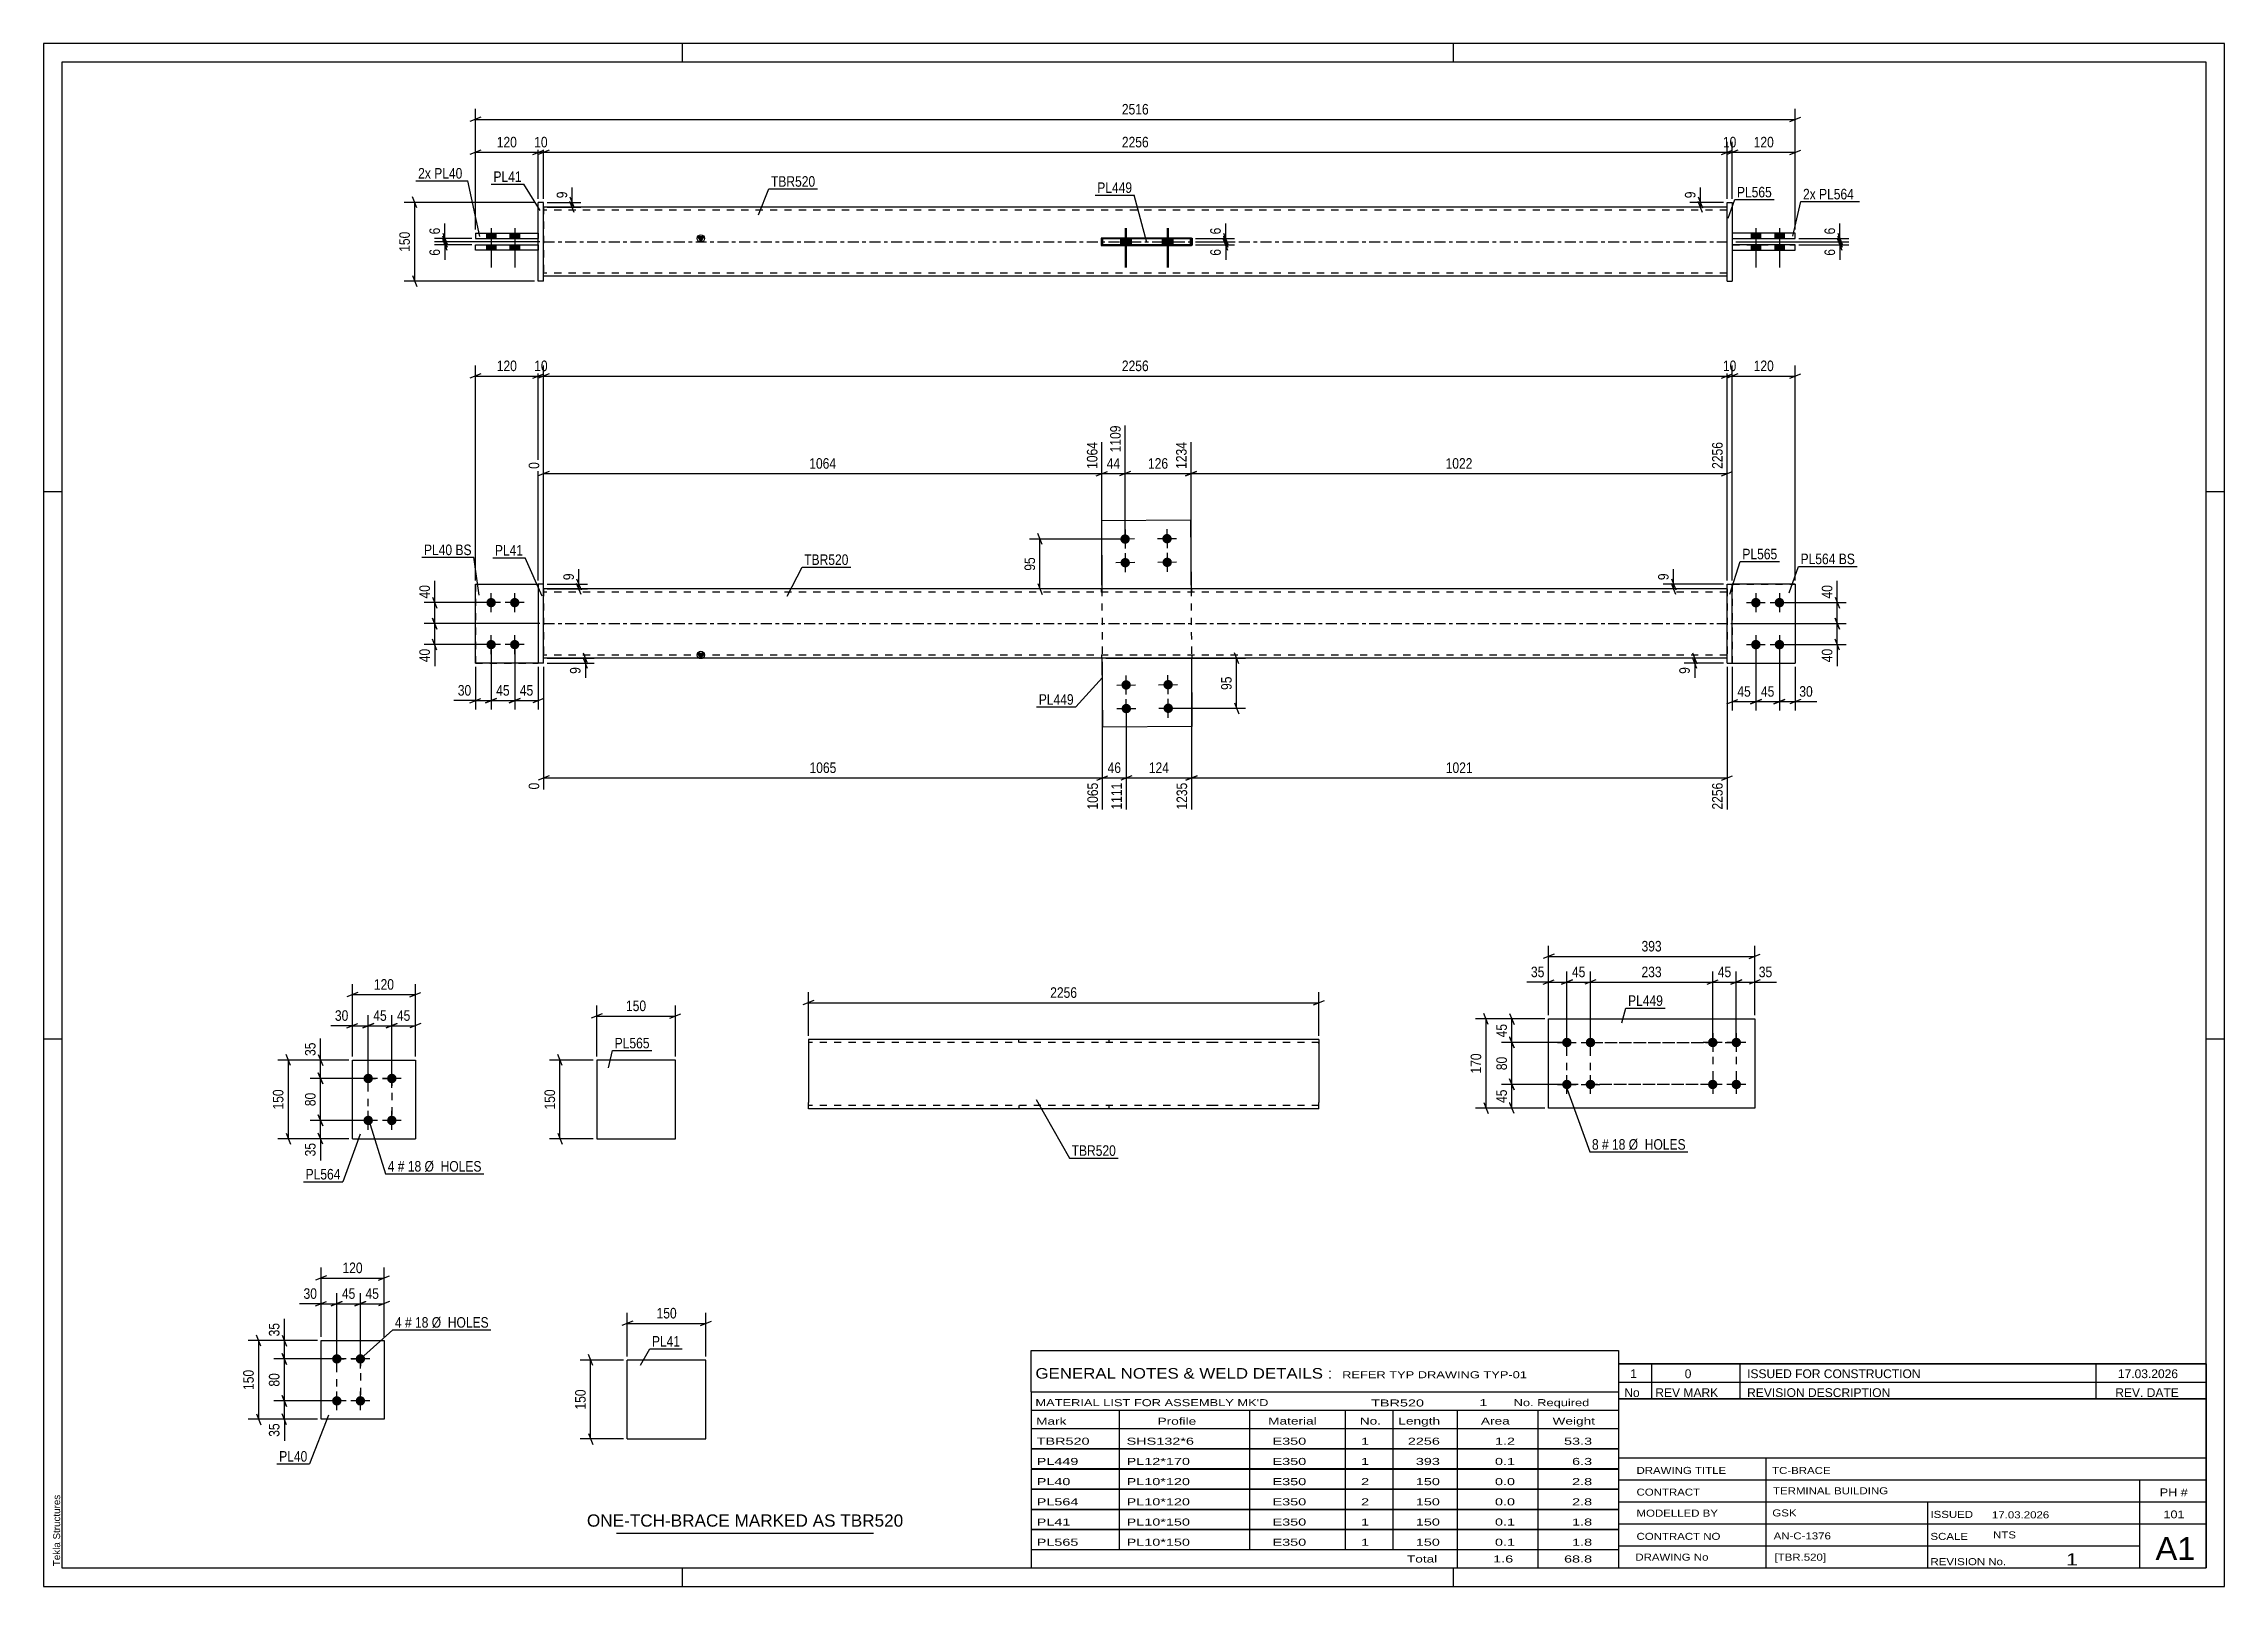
# Model space of a CAD drawing. Header units: millimetres. Extents: x 0 to 594, y 0 to 420.
import ezdxf

# ---------------------------------------------------------------- set-up
doc = ezdxf.new("R2010")
doc.units = ezdxf.units.MM
doc.linetypes.add('DXK_LINE_DOT2', pattern=[3.9198, 1.9599, -1.9599])
doc.linetypes.add('DXK_LINE_DOT3', pattern=[5.9187, 2.979, -0.9799, 0.9799, -0.9799])
doc.styles.add('Arial', font='arial.ttf', dxfattribs={"height": 0.2})
doc.styles.add('Arial Narrow', font='ARIALN.TTF', dxfattribs={"height": 0.2})

# ---------------------------------------------------------------- blocks, each defined once
blk = doc.blocks.new('Unknown-585696428-1128')
at = {"color": 5, "linetype": 'Continuous'}
for p, q in [((594, 420), (0, 420)), ((0, 420), (0, 0)), ((174, 415), (174, 420)), ((384, 415), (384, 420)), ((594, 0), (594, 420)), ((589, 415), (5, 415)), ((5, 415), (5, 5)), ((589, 5), (589, 415)), ((5, 298), (0, 298)), ((594, 298), (589, 298)), ((5, 149), (0, 149)), ((594, 149), (589, 149)), ((0, 0), (594, 0)), ((5, 5), (589, 5)), ((174, 0), (174, 5)), ((384, 0), (384, 5))]:
    blk.add_line(p, q, dxfattribs=at)
at = {"color": 174, "linetype": 'Continuous', "style": 'Arial'}
blk.add_text('Tekla Structures', height=1.9102, rotation=90, dxfattribs=at).set_placement((4.5, 5.5))
blk = doc.blocks.new('Bolt-585696428-2770 - 2764')
at = {"linetype": 'Continuous'}
for points in [[(79.86, 60.64, -1), (79.86, 63.21, -1)], [(86.29, 60.64, -1), (86.29, 63.21, -1)], [(79.86, 49.21, -1), (79.86, 51.78, -1)], [(86.29, 49.21, -1), (86.29, 51.78, -1)]]:
    blk.add_hatch(color=1, dxfattribs=at).paths.add_polyline_path(points)
at = {"color": 1, "linetype": 'Continuous'}
for p, q in [((82.43, 61.93), (77.29, 61.93)), ((79.86, 59.35), (79.86, 64.5)), ((88.86, 61.93), (83.72, 61.93)), ((86.29, 59.35), (86.29, 64.5)), ((82.43, 50.5), (77.29, 50.5)), ((79.86, 47.93), (79.86, 53.07)), ((88.86, 50.5), (83.72, 50.5)), ((86.29, 47.93), (86.29, 53.07))]:
    blk.add_line(p, q, dxfattribs=at)
blk = doc.blocks.new('Part-585696428-2775 - 2764')
at = {"color": 2, "linetype": 'Continuous'}
for p, q in [((75.58, 45.5), (75.58, 66.93)), ((75.58, 66.93), (92.72, 66.93)), ((92.72, 66.93), (92.72, 45.5)), ((92.72, 45.5), (75.58, 45.5))]:
    blk.add_line(p, q, dxfattribs=at)
blk = doc.blocks.new('Part-585696428-2499 - 2493')
at = {"color": 2, "linetype": 'Continuous'}
for p, q in [((84.13, 121.85), (84.13, 143.27)), ((84.13, 143.27), (101.27, 143.27)), ((101.27, 143.27), (101.27, 121.85)), ((84.13, 121.85), (84.13, 121.85)), ((84.13, 121.85), (101.27, 121.85)), ((101.27, 121.85), (101.27, 121.85))]:
    blk.add_line(p, q, dxfattribs=at)
at = {"color": 7, "linetype": 'DXK_LINE_DOT2'}
for p, q in [((84.13, 143.27), (101.27, 143.27)), ((84.13, 121.85), (101.27, 121.85))]:
    blk.add_line(p, q, dxfattribs=at)
blk = doc.blocks.new('Bolt-585696428-2504 - 2493')
at = {"linetype": 'Continuous'}
for points in [[(88.41, 139.56), (88.68, 139.53), (88.94, 139.45), (89.17, 139.31), (89.37, 139.13), (89.53, 138.92), (89.64, 138.67), (89.69, 138.41), (89.69, 138.14), (89.64, 137.88), (89.53, 137.63), (89.37, 137.41), (89.17, 137.23), (88.94, 137.1), (88.68, 137.02), (88.41, 136.99), (88.15, 137.02), (87.89, 137.1), (87.66, 137.23), (87.46, 137.41), (87.3, 137.63), (87.19, 137.88), (87.13, 138.14), (87.13, 138.41), (87.19, 138.67), (87.3, 138.92), (87.46, 139.13), (87.66, 139.31), (87.89, 139.45), (88.15, 139.53)], [(94.84, 139.56), (95.11, 139.53), (95.36, 139.45), (95.6, 139.31), (95.8, 139.13), (95.95, 138.92), (96.06, 138.67), (96.12, 138.41), (96.12, 138.14), (96.06, 137.88), (95.95, 137.63), (95.8, 137.41), (95.6, 137.23), (95.36, 137.1), (95.11, 137.02), (94.84, 136.99), (94.57, 137.02), (94.32, 137.1), (94.09, 137.23), (93.89, 137.41), (93.73, 137.63), (93.62, 137.88), (93.56, 138.14), (93.56, 138.41), (93.62, 138.67), (93.73, 138.92), (93.89, 139.13), (94.09, 139.31), (94.32, 139.45), (94.57, 139.53)], [(88.41, 128.13), (88.68, 128.1), (88.94, 128.02), (89.17, 127.89), (89.37, 127.71), (89.53, 127.49), (89.64, 127.24), (89.69, 126.98), (89.69, 126.71), (89.64, 126.45), (89.53, 126.2), (89.37, 125.99), (89.17, 125.81), (88.94, 125.67), (88.68, 125.59), (88.41, 125.56), (88.15, 125.59), (87.89, 125.67), (87.66, 125.81), (87.46, 125.99), (87.3, 126.2), (87.19, 126.45), (87.13, 126.71), (87.13, 126.98), (87.19, 127.24), (87.3, 127.49), (87.46, 127.71), (87.66, 127.89), (87.89, 128.02), (88.15, 128.1)], [(94.84, 128.13), (95.11, 128.1), (95.36, 128.02), (95.6, 127.89), (95.8, 127.71), (95.95, 127.49), (96.06, 127.24), (96.12, 126.98), (96.12, 126.71), (96.06, 126.45), (95.95, 126.2), (95.8, 125.99), (95.6, 125.81), (95.36, 125.67), (95.11, 125.59), (94.84, 125.56), (94.57, 125.59), (94.32, 125.67), (94.09, 125.81), (93.89, 125.99), (93.73, 126.2), (93.62, 126.45), (93.56, 126.71), (93.56, 126.98), (93.62, 127.24), (93.73, 127.49), (93.89, 127.71), (94.09, 127.89), (94.32, 128.02), (94.57, 128.1)]]:
    blk.add_hatch(color=1, dxfattribs=at).paths.add_polyline_path(points)
at = {"color": 1, "linetype": 'Continuous'}
for p, q in [((90.98, 138.27), (85.84, 138.27)), ((88.41, 135.7), (88.41, 140.85)), ((97.41, 138.27), (92.27, 138.27)), ((94.84, 135.7), (94.84, 140.85)), ((90.98, 126.85), (85.84, 126.85)), ((88.41, 124.27), (88.41, 129.42)), ((97.41, 126.85), (92.27, 126.85)), ((94.84, 124.27), (94.84, 129.42))]:
    blk.add_line(p, q, dxfattribs=at)
blk = doc.blocks.new('Part-585696428-2042 - 1994')
at = {"color": 2, "linetype": 'Continuous'}
for p, q in [((477.1, 272.81), (459.96, 272.81)), ((477.1, 272.81), (477.1, 272.81)), ((477.1, 272.81), (477.1, 251.38)), ((459.96, 251.38), (477.1, 251.38))]:
    blk.add_line(p, q, dxfattribs=at)
at = {"color": 7, "linetype": 'DXK_LINE_DOT2'}
for p, q in [((459.96, 272.81), (477.1, 272.81)), ((459.96, 272.81), (459.96, 272.81)), ((459.96, 272.81), (459.96, 251.38)), ((459.96, 251.38), (477.1, 251.38))]:
    blk.add_line(p, q, dxfattribs=at)
blk = doc.blocks.new('Part-585696428-2012 - 1994')
at = {"color": 2, "linetype": 'Continuous'}
for p, q in [((458.53, 272.81), (459.96, 272.81)), ((458.53, 251.38), (458.53, 272.81)), ((459.96, 251.38), (459.96, 272.81)), ((458.53, 251.38), (458.53, 251.38)), ((458.53, 251.38), (459.96, 251.38))]:
    blk.add_line(p, q, dxfattribs=at)
at = {"color": 7, "linetype": 'DXK_LINE_DOT2'}
for p, q in [((458.53, 272.81), (459.96, 272.81)), ((458.53, 251.38), (459.96, 251.38))]:
    blk.add_line(p, q, dxfattribs=at)
blk = doc.blocks.new('Part-585696428-2000 - 1994')
at = {"linetype": 'Continuous'}
blk.add_hatch(color=2, dxfattribs=at).paths.add_polyline_path([(179.03, 252.67), (178.23, 254.07), (179.83, 254.07)])
at = {"color": 2, "linetype": 'Continuous'}
for p, q in [((458.53, 271.53), (136.18, 271.53)), ((458.53, 252.67), (136.18, 252.67)), ((179.03, 252.67), (178.23, 254.07)), ((178.23, 254.07), (179.83, 254.07)), ((179.83, 254.07), (179.03, 252.67))]:
    blk.add_line(p, q, dxfattribs=at)
at = {"color": 7, "linetype": 'DXK_LINE_DOT2'}
for p, q in [((136.18, 271.53), (136.18, 252.67)), ((458.53, 270.67), (136.18, 270.67)), ((288.1, 271.53), (288.1, 270.67)), ((312.67, 271.53), (312.67, 270.67)), ((458.53, 271.53), (458.53, 252.67)), ((458.53, 253.53), (136.18, 253.53)), ((288.23, 252.67), (288.23, 253.53)), ((312.8, 252.67), (312.8, 253.53))]:
    blk.add_line(p, q, dxfattribs=at)
at = {"color": 7, "linetype": 'DXK_LINE_DOT3'}
blk.add_line((136.18, 262.1), (458.53, 262.1), dxfattribs=at)
at = {"color": 2, "linetype": 'Continuous'}
blk.add_circle((179.03, 253.57), 1, dxfattribs=at)
blk = doc.blocks.new('Part-585696428-2017 - 1994')
at = {"color": 2, "linetype": 'Continuous'}
for p, q in [((117.61, 251.38), (117.61, 272.81)), ((117.61, 272.81), (134.75, 272.81)), ((134.75, 251.38), (117.61, 251.38))]:
    blk.add_line(p, q, dxfattribs=at)
at = {"color": 7, "linetype": 'DXK_LINE_DOT2'}
blk.add_line((134.75, 272.81), (134.75, 251.38), dxfattribs=at)
blk = doc.blocks.new('Part-585696428-2006 - 1994')
at = {"color": 7, "linetype": 'DXK_LINE_DOT2'}
for p, q in [((459.96, 272.81), (477.1, 272.81)), ((477.1, 272.81), (459.96, 272.81)), ((459.96, 272.81), (459.96, 272.81)), ((459.96, 272.81), (459.96, 251.38)), ((477.1, 272.81), (477.1, 272.81)), ((477.1, 272.81), (477.1, 251.38)), ((459.96, 251.38), (477.1, 251.38)), ((459.96, 251.38), (477.1, 251.38))]:
    blk.add_line(p, q, dxfattribs=at)
blk = doc.blocks.new('Part-585696428-2022 - 1994')
at = {"color": 7, "linetype": 'DXK_LINE_DOT2'}
for p, q in [((117.61, 272.81), (117.61, 251.38)), ((117.61, 272.81), (134.75, 272.81)), ((134.75, 272.81), (134.75, 251.38)), ((117.61, 251.38), (134.75, 251.38))]:
    blk.add_line(p, q, dxfattribs=at)
blk = doc.blocks.new('Part-585696428-2027 - 1994')
at = {"color": 2, "linetype": 'Continuous'}
for p, q in [((136.18, 272.81), (134.75, 272.81)), ((134.75, 272.81), (134.75, 251.38)), ((136.18, 251.38), (136.18, 272.81)), ((136.18, 251.38), (134.75, 251.38))]:
    blk.add_line(p, q, dxfattribs=at)
blk = doc.blocks.new('Part-585696428-2032 - 1994')
at = {"color": 2, "linetype": 'Continuous'}
for p, q in [((312.39, 290.26), (288.11, 290.09)), ((288.11, 290.09), (288.24, 271.53)), ((312.39, 290.26), (312.53, 271.53)), ((288.51, 233.93), (288.37, 252.67)), ((312.66, 252.67), (312.79, 234.11)), ((312.79, 234.11), (288.51, 233.93))]:
    blk.add_line(p, q, dxfattribs=at)
at = {"color": 7, "linetype": 'DXK_LINE_DOT2'}
for p, q in [((288.24, 271.53), (288.37, 252.67)), ((312.53, 271.53), (312.66, 252.67))]:
    blk.add_line(p, q, dxfattribs=at)
blk = doc.blocks.new('Bolt-585696428-2033 - 1994')
at = {"linetype": 'Continuous'}
for points in [[(466.38, 269.1), (466.65, 269.07), (466.91, 268.99), (467.14, 268.85), (467.34, 268.67), (467.5, 268.46), (467.61, 268.21), (467.66, 267.95), (467.66, 267.68), (467.61, 267.42), (467.5, 267.17), (467.34, 266.95), (467.14, 266.77), (466.91, 266.64), (466.65, 266.55), (466.38, 266.53), (466.12, 266.55), (465.86, 266.64), (465.63, 266.77), (465.43, 266.95), (465.27, 267.17), (465.16, 267.42), (465.11, 267.68), (465.11, 267.95), (465.16, 268.21), (465.27, 268.46), (465.43, 268.67), (465.63, 268.85), (465.86, 268.99), (466.12, 269.07)], [(472.81, 269.1), (473.08, 269.07), (473.34, 268.99), (473.57, 268.85), (473.77, 268.67), (473.93, 268.46), (474.04, 268.21), (474.09, 267.95), (474.09, 267.68), (474.04, 267.42), (473.93, 267.17), (473.77, 266.95), (473.57, 266.77), (473.34, 266.64), (473.08, 266.55), (472.81, 266.53), (472.55, 266.55), (472.29, 266.64), (472.06, 266.77), (471.86, 266.95), (471.7, 267.17), (471.59, 267.42), (471.53, 267.68), (471.53, 267.95), (471.59, 268.21), (471.7, 268.46), (471.86, 268.67), (472.06, 268.85), (472.29, 268.99), (472.55, 269.07)], [(466.38, 257.67), (466.65, 257.64), (466.91, 257.56), (467.14, 257.42), (467.34, 257.24), (467.5, 257.03), (467.61, 256.78), (467.66, 256.52), (467.66, 256.25), (467.61, 255.99), (467.5, 255.74), (467.34, 255.52), (467.14, 255.34), (466.91, 255.21), (466.65, 255.13), (466.38, 255.1), (466.12, 255.13), (465.86, 255.21), (465.63, 255.34), (465.43, 255.52), (465.27, 255.74), (465.16, 255.99), (465.11, 256.25), (465.11, 256.52), (465.16, 256.78), (465.27, 257.03), (465.43, 257.24), (465.63, 257.42), (465.86, 257.56), (466.12, 257.64)], [(472.81, 257.67), (473.08, 257.64), (473.34, 257.56), (473.57, 257.42), (473.77, 257.24), (473.93, 257.03), (474.04, 256.78), (474.09, 256.52), (474.09, 256.25), (474.04, 255.99), (473.93, 255.74), (473.77, 255.52), (473.57, 255.34), (473.34, 255.21), (473.08, 255.13), (472.81, 255.1), (472.55, 255.13), (472.29, 255.21), (472.06, 255.34), (471.86, 255.52), (471.7, 255.74), (471.59, 255.99), (471.53, 256.25), (471.53, 256.52), (471.59, 256.78), (471.7, 257.03), (471.86, 257.24), (472.06, 257.42), (472.29, 257.56), (472.55, 257.64)]]:
    blk.add_hatch(color=1, dxfattribs=at).paths.add_polyline_path(points)
at = {"color": 1, "linetype": 'Continuous'}
for p, q in [((463.81, 267.81), (468.96, 267.81)), ((466.38, 270.38), (466.38, 265.24)), ((470.24, 267.81), (475.38, 267.81)), ((472.81, 270.38), (472.81, 265.24)), ((463.81, 256.38), (468.96, 256.38)), ((466.38, 258.96), (466.38, 253.81)), ((470.24, 256.38), (475.38, 256.38)), ((472.81, 258.96), (472.81, 253.81))]:
    blk.add_line(p, q, dxfattribs=at)
blk = doc.blocks.new('Bolt-585696428-2034 - 1994')
at = {"linetype": 'Continuous'}
for points in [[(121.89, 266.53, -1), (121.89, 269.1, -1)], [(128.32, 266.53, -1), (128.32, 269.1, -1)], [(121.89, 255.1, -1), (121.89, 257.67, -1)], [(128.32, 255.1, -1), (128.32, 257.67, -1)]]:
    blk.add_hatch(color=1, dxfattribs=at).paths.add_polyline_path(points)
at = {"color": 1, "linetype": 'Continuous'}
for p, q in [((124.46, 267.81), (119.32, 267.81)), ((121.89, 265.24), (121.89, 270.38)), ((130.89, 267.81), (125.75, 267.81)), ((128.32, 265.24), (128.32, 270.38)), ((124.46, 256.38), (119.32, 256.38)), ((121.89, 253.81), (121.89, 258.96)), ((130.89, 256.38), (125.75, 256.38)), ((128.32, 253.81), (128.32, 258.96))]:
    blk.add_line(p, q, dxfattribs=at)
blk = doc.blocks.new('Bolt-585696428-2035 - 1994')
at = {"linetype": 'Continuous'}
for points in [[(295.86, 285.14, -1), (293.28, 285.12, -1)], [(307.28, 285.22, -1), (304.71, 285.21, -1)], [(295.9, 278.71, -1), (293.33, 278.7, -1)], [(307.33, 278.8, -1), (304.76, 278.78, -1)]]:
    blk.add_hatch(color=1, dxfattribs=at).paths.add_polyline_path(points)
at = {"color": 1, "linetype": 'Continuous'}
for p, q in [((297.14, 285.15), (292, 285.12)), ((294.55, 287.71), (294.59, 282.56)), ((308.57, 285.23), (303.43, 285.2)), ((305.98, 287.79), (306.02, 282.64)), ((294.6, 281.28), (294.63, 276.13)), ((306.03, 281.36), (306.06, 276.22)), ((297.19, 278.72), (292.04, 278.69)), ((308.62, 278.81), (303.47, 278.77))]:
    blk.add_line(p, q, dxfattribs=at)
blk = doc.blocks.new('Bolt-585696428-2036 - 1994')
at = {"linetype": 'Continuous'}
for points in [[(293.57, 245.4, -1), (296.14, 245.42, -1)], [(305, 245.48, -1), (307.57, 245.5, -1)], [(293.62, 238.97, -1), (296.19, 238.99, -1)], [(305.04, 239.05, -1), (307.62, 239.07, -1)]]:
    blk.add_hatch(color=1, dxfattribs=at).paths.add_polyline_path(points)
at = {"color": 1, "linetype": 'Continuous'}
for p, q in [((292.28, 245.39), (297.43, 245.43)), ((294.87, 242.84), (294.84, 247.98)), ((303.71, 245.47), (308.85, 245.51)), ((306.3, 242.92), (306.26, 248.06)), ((292.33, 238.96), (297.47, 239)), ((294.92, 236.41), (294.88, 241.55)), ((303.76, 239.04), (308.9, 239.08)), ((306.35, 236.49), (306.31, 241.63))]:
    blk.add_line(p, q, dxfattribs=at)
blk = doc.blocks.new('Bolt-585696428-1688 - 1676')
at = {"linetype": 'Continuous'}
for points in [[(467.67, 368.36), (465.1, 368.36), (465.1, 366.93), (467.67, 366.93)], [(467.67, 368.36), (465.1, 368.36), (465.1, 366.93), (467.67, 366.93)], [(474.1, 368.36), (471.53, 368.36), (471.53, 366.93), (474.1, 366.93)], [(474.1, 368.36), (471.53, 368.36), (471.53, 366.93), (474.1, 366.93)], [(467.67, 365.22), (465.1, 365.22), (465.1, 363.79), (467.67, 363.79)], [(467.67, 365.22), (465.1, 365.22), (465.1, 363.79), (467.67, 363.79)], [(474.1, 365.22), (471.53, 365.22), (471.53, 363.79), (474.1, 363.79)], [(474.1, 365.22), (471.53, 365.22), (471.53, 363.79), (474.1, 363.79)]]:
    blk.add_hatch(color=1, dxfattribs=at).paths.add_polyline_path(points)
at = {"color": 1, "linetype": 'Continuous'}
for p, q in [((465.1, 368.36), (465.1, 366.93)), ((465.1, 368.36), (465.1, 366.93)), ((466.38, 369.79), (466.38, 359.07)), ((466.38, 369.79), (466.38, 359.07)), ((467.67, 368.36), (467.67, 366.93)), ((467.67, 368.36), (467.67, 366.93)), ((471.53, 368.36), (471.53, 366.93)), ((471.53, 368.36), (471.53, 366.93)), ((472.81, 369.79), (472.81, 359.07)), ((472.81, 369.79), (472.81, 359.07)), ((474.1, 368.36), (474.1, 366.93)), ((474.1, 368.36), (474.1, 366.93)), ((465.1, 365.22), (465.1, 363.79)), ((465.1, 365.22), (465.1, 363.79)), ((467.67, 365.22), (467.67, 363.79)), ((467.67, 365.22), (467.67, 363.79)), ((471.53, 365.22), (471.53, 363.79)), ((471.53, 365.22), (471.53, 363.79)), ((474.1, 365.22), (474.1, 363.79)), ((474.1, 365.22), (474.1, 363.79))]:
    blk.add_line(p, q, dxfattribs=at)
blk = doc.blocks.new('Bolt-585696428-1689 - 1676')
at = {"linetype": 'Continuous'}
for points in [[(120.61, 366.93), (123.18, 366.93), (123.18, 368.36), (120.61, 368.36)], [(120.61, 366.93), (123.18, 366.93), (123.18, 368.36), (120.61, 368.36)], [(127.03, 366.93), (129.61, 366.93), (129.61, 368.36), (127.03, 368.36)], [(127.03, 366.93), (129.61, 366.93), (129.61, 368.36), (127.03, 368.36)], [(120.61, 363.79), (123.18, 363.79), (123.18, 365.22), (120.61, 365.22)], [(120.61, 363.79), (123.18, 363.79), (123.18, 365.22), (120.61, 365.22)], [(127.03, 363.79), (129.61, 363.79), (129.61, 365.22), (127.03, 365.22)], [(127.03, 363.79), (129.61, 363.79), (129.61, 365.22), (127.03, 365.22)]]:
    blk.add_hatch(color=1, dxfattribs=at).paths.add_polyline_path(points)
at = {"color": 1, "linetype": 'Continuous'}
for p, q in [((120.61, 368.36), (120.61, 366.93)), ((120.61, 368.36), (120.61, 366.93)), ((121.89, 369.79), (121.89, 359.07)), ((121.89, 369.79), (121.89, 359.07)), ((123.18, 368.36), (123.18, 366.93)), ((123.18, 368.36), (123.18, 366.93)), ((127.03, 368.36), (127.03, 366.93)), ((127.03, 368.36), (127.03, 366.93)), ((128.32, 369.79), (128.32, 359.07)), ((128.32, 369.79), (128.32, 359.07)), ((129.61, 368.36), (129.61, 366.93)), ((129.61, 368.36), (129.61, 366.93)), ((120.61, 365.22), (120.61, 363.79)), ((120.61, 365.22), (120.61, 363.79)), ((123.18, 365.22), (123.18, 363.79)), ((123.18, 365.22), (123.18, 363.79)), ((127.03, 365.22), (127.03, 363.79)), ((127.03, 365.22), (127.03, 363.79)), ((129.61, 365.22), (129.61, 363.79)), ((129.61, 365.22), (129.61, 363.79))]:
    blk.add_line(p, q, dxfattribs=at)
blk = doc.blocks.new('Part-585696428-1694 - 1676')
at = {"color": 2, "linetype": 'Continuous'}
for p, q in [((288.11, 365.22), (288.11, 366.93)), ((288.11, 366.93), (312.67, 366.93)), ((312.67, 365.22), (288.11, 365.22)), ((312.39, 365.22), (312.39, 366.93))]:
    blk.add_line(p, q, dxfattribs=at)
at = {"color": 7, "linetype": 'DXK_LINE_DOT2'}
for p, q in [((288.51, 365.22), (288.51, 366.93)), ((312.79, 366.93), (312.67, 366.93)), ((312.67, 366.93), (312.79, 366.93)), ((312.67, 365.22), (312.79, 365.22)), ((312.79, 365.22), (312.67, 365.22)), ((312.79, 365.22), (312.79, 366.93))]:
    blk.add_line(p, q, dxfattribs=at)
blk = doc.blocks.new('Part-585696428-1699 - 1676')
at = {"color": 2, "linetype": 'Continuous'}
for p, q in [((136.18, 376.79), (134.75, 376.79)), ((134.75, 355.36), (134.75, 376.79)), ((136.18, 355.36), (136.18, 376.79)), ((136.18, 355.36), (134.75, 355.36))]:
    blk.add_line(p, q, dxfattribs=at)
blk = doc.blocks.new('Part-585696428-1714 - 1676')
at = {"color": 2, "linetype": 'Continuous'}
for p, q in [((117.61, 368.36), (117.61, 366.93)), ((117.61, 368.36), (134.75, 368.36)), ((134.75, 368.36), (134.75, 366.93)), ((117.61, 366.93), (134.75, 366.93))]:
    blk.add_line(p, q, dxfattribs=at)
blk = doc.blocks.new('Part-585696428-1729 - 1676')
at = {"color": 2, "linetype": 'Continuous'}
for p, q in [((477.1, 368.36), (459.96, 368.36)), ((459.96, 368.36), (459.96, 366.93)), ((477.1, 366.93), (477.1, 368.36)), ((459.96, 366.93), (477.1, 366.93))]:
    blk.add_line(p, q, dxfattribs=at)
at = {"color": 7, "linetype": 'DXK_LINE_DOT2'}
for p, q in [((477.1, 368.36), (459.96, 368.36)), ((459.96, 366.93), (477.1, 366.93))]:
    blk.add_line(p, q, dxfattribs=at)
blk = doc.blocks.new('Part-585696428-1734 - 1676')
at = {"color": 2, "linetype": 'Continuous'}
for p, q in [((477.1, 365.22), (459.96, 365.22)), ((459.96, 365.22), (459.96, 363.79)), ((459.96, 363.79), (477.1, 363.79)), ((477.1, 363.79), (477.1, 365.22))]:
    blk.add_line(p, q, dxfattribs=at)
at = {"color": 7, "linetype": 'DXK_LINE_DOT2'}
for p, q in [((459.96, 365.22), (477.1, 365.22)), ((459.96, 363.79), (477.1, 363.79))]:
    blk.add_line(p, q, dxfattribs=at)
blk = doc.blocks.new('Part-585696428-1749 - 1676')
at = {"linetype": 'Continuous'}
blk.add_hatch(color=2, dxfattribs=at).paths.add_polyline_path([(179.03, 366.07), (178.23, 367.47), (179.83, 367.47)])
at = {"color": 2, "linetype": 'Continuous'}
for p, q in [((458.53, 375.5), (136.18, 375.5)), ((179.03, 366.07), (178.23, 367.47)), ((178.23, 367.47), (179.83, 367.47)), ((179.83, 367.47), (179.03, 366.07)), ((312.67, 367.07), (288.1, 367.07)), ((288.1, 367.07), (288.1, 365.07)), ((288.1, 365.07), (312.67, 365.07)), ((288.23, 366.93), (288.23, 367.07)), ((288.23, 365.22), (288.23, 365.07)), ((312.67, 365.07), (312.67, 367.07)), ((458.53, 356.65), (136.18, 356.65))]:
    blk.add_line(p, q, dxfattribs=at)
at = {"color": 7, "linetype": 'DXK_LINE_DOT2'}
for p, q in [((136.18, 375.5), (136.18, 356.65)), ((458.53, 374.65), (136.18, 374.65)), ((458.53, 356.65), (458.53, 375.5)), ((288.23, 367.07), (288.23, 365.22)), ((312.67, 367.07), (312.8, 367.07)), ((312.8, 365.07), (312.67, 365.07)), ((312.8, 367.07), (312.8, 365.07)), ((458.53, 357.5), (136.18, 357.5))]:
    blk.add_line(p, q, dxfattribs=at)
at = {"color": 7, "linetype": 'DXK_LINE_DOT3'}
blk.add_line((136.18, 366.07), (458.53, 366.07), dxfattribs=at)
at = {"color": 2, "linetype": 'Continuous'}
blk.add_circle((179.03, 366.97), 1, dxfattribs=at)
blk = doc.blocks.new('Bolt-585696428-1755 - 1676')
at = {"linetype": 'Continuous'}
for points in [[(295.86, 366.93), (293.28, 366.93), (293.28, 365.22), (295.86, 365.22)], [(295.9, 366.93), (293.33, 366.93), (293.33, 365.22), (295.9, 365.22)], [(307.28, 366.93), (304.71, 366.93), (304.71, 365.22), (307.28, 365.22)], [(307.33, 366.93), (304.76, 366.93), (304.76, 365.22), (307.33, 365.22)]]:
    blk.add_hatch(color=1, dxfattribs=at).paths.add_polyline_path(points)
at = {"color": 1, "linetype": 'Continuous'}
for p, q in [((294.57, 369.79), (294.57, 359.07)), ((294.62, 369.79), (294.62, 359.07)), ((306, 369.79), (306, 359.07)), ((306.04, 369.79), (306.04, 359.07)), ((293.28, 366.93), (293.28, 365.22)), ((293.33, 366.93), (293.33, 365.22)), ((295.86, 366.93), (295.86, 365.22)), ((295.9, 366.93), (295.9, 365.22)), ((304.71, 366.93), (304.71, 365.22)), ((304.76, 366.93), (304.76, 365.22)), ((307.28, 366.93), (307.28, 365.22)), ((307.33, 366.93), (307.33, 365.22))]:
    blk.add_line(p, q, dxfattribs=at)
blk = doc.blocks.new('Bolt-585696428-1756 - 1676')
at = {"linetype": 'Continuous'}
for points in [[(293.57, 365.22), (296.14, 365.22), (296.14, 366.93), (293.57, 366.93)], [(293.62, 365.22), (296.19, 365.22), (296.19, 366.93), (293.62, 366.93)], [(305, 365.22), (307.57, 365.22), (307.57, 366.93), (305, 366.93)], [(305.04, 365.22), (307.62, 365.22), (307.62, 366.93), (305.04, 366.93)]]:
    blk.add_hatch(color=1, dxfattribs=at).paths.add_polyline_path(points)
at = {"color": 1, "linetype": 'Continuous'}
for p, q in [((294.86, 369.79), (294.86, 359.07)), ((294.9, 369.79), (294.9, 359.07)), ((306.28, 369.79), (306.28, 359.07)), ((306.33, 369.79), (306.33, 359.07)), ((293.57, 366.93), (293.57, 365.22)), ((293.62, 366.93), (293.62, 365.22)), ((296.14, 366.93), (296.14, 365.22)), ((296.19, 366.93), (296.19, 365.22)), ((305, 366.93), (305, 365.22)), ((305.04, 366.93), (305.04, 365.22)), ((307.57, 366.93), (307.57, 365.22)), ((307.62, 366.93), (307.62, 365.22))]:
    blk.add_line(p, q, dxfattribs=at)
blk = doc.blocks.new('Part-585696428-1771 - 1676')
at = {"color": 2, "linetype": 'Continuous'}
for p, q in [((458.53, 376.79), (458.53, 376.79)), ((458.53, 355.36), (458.53, 376.79)), ((458.53, 376.79), (459.96, 376.79)), ((459.96, 376.79), (459.96, 376.79)), ((459.96, 376.79), (459.96, 355.36)), ((458.53, 355.36), (459.96, 355.36)), ((458.53, 355.36), (458.53, 355.36)), ((459.96, 355.36), (459.96, 355.36))]:
    blk.add_line(p, q, dxfattribs=at)
at = {"color": 7, "linetype": 'DXK_LINE_DOT2'}
for p, q in [((458.53, 376.79), (459.96, 376.79)), ((458.53, 355.36), (459.96, 355.36)), ((459.96, 355.36), (459.96, 355.36))]:
    blk.add_line(p, q, dxfattribs=at)
blk = doc.blocks.new('Part-585696428-1776 - 1676')
at = {"color": 2, "linetype": 'Continuous'}
for p, q in [((117.61, 363.79), (117.61, 365.22)), ((117.61, 365.22), (134.75, 365.22)), ((134.75, 363.79), (117.61, 363.79)), ((134.75, 365.22), (134.75, 363.79))]:
    blk.add_line(p, q, dxfattribs=at)
blk = doc.blocks.new('Part-585696428-1445 - 1429')
at = {"color": 2, "linetype": 'Continuous'}
for p, q in [((180.42, 61.59), (158.99, 61.59)), ((158.99, 40.16), (158.99, 61.59)), ((180.42, 40.16), (180.42, 61.59)), ((158.99, 40.16), (180.42, 40.16))]:
    blk.add_line(p, q, dxfattribs=at)
blk = doc.blocks.new('Part-585696428-2712 - 2706')
at = {"color": 2, "linetype": 'Continuous'}
for p, q in [((172.08, 143.27), (150.65, 143.27)), ((150.65, 143.27), (150.65, 121.85)), ((172.08, 121.85), (172.08, 143.27)), ((150.65, 121.85), (172.08, 121.85))]:
    blk.add_line(p, q, dxfattribs=at)
blk = doc.blocks.new('Part-585696428-2743 - 2736')
at = {"color": 2, "linetype": 'Continuous'}
for p, q in [((236.88, 148.88), (208.31, 148.88)), ((208.31, 148.88), (208.31, 131.73)), ((318.7, 148.88), (236.98, 148.88)), ((347.37, 148.88), (318.8, 148.88)), ((347.37, 148.88), (347.37, 131.73)), ((208.31, 130.52), (208.31, 131.73)), ((347.37, 130.02), (347.37, 131.73)), ((208.31, 130.15), (208.31, 130.52)), ((208.31, 130.02), (208.31, 130.15)), ((236.88, 130.02), (208.31, 130.02)), ((318.7, 130.02), (236.98, 130.02)), ((347.37, 130.02), (318.8, 130.02))]:
    blk.add_line(p, q, dxfattribs=at)
at = {"color": 7, "linetype": 'DXK_LINE_DOT2'}
for p, q in [((265.55, 148.88), (265.55, 148.02)), ((290.13, 148.88), (290.13, 148.02)), ((236.88, 148.02), (208.31, 148.02)), ((318.7, 148.02), (236.98, 148.02)), ((347.37, 148.02), (318.8, 148.02)), ((347.37, 148.02), (347.37, 147.95)), ((347.37, 147.95), (347.37, 148.02)), ((347.37, 147.82), (347.37, 147.95)), ((347.37, 147.95), (347.37, 147.82)), ((208.31, 131.08), (208.31, 131.73)), ((208.31, 130.52), (208.31, 131.41)), ((208.31, 130.88), (208.31, 130.94)), ((208.31, 130.88), (208.31, 130.94)), ((236.88, 130.88), (208.31, 130.88)), ((318.7, 130.88), (236.98, 130.88)), ((265.68, 130.02), (265.68, 130.88)), ((290.26, 130.02), (290.26, 130.88)), ((347.37, 130.88), (318.8, 130.88)), ((347.37, 130.94), (347.37, 131.41)), ((347.37, 130.88), (347.37, 130.94)), ((208.31, 130.02), (208.31, 130.02))]:
    blk.add_line(p, q, dxfattribs=at)
blk = doc.blocks.new('Part-585696428-5408 - 5407')
at = {"color": 2, "linetype": 'Continuous'}
for p, q in [((409.91, 154.5), (466.06, 154.5)), ((409.91, 130.21), (409.91, 154.5)), ((466.06, 154.5), (466.06, 130.21)), ((466.06, 130.21), (409.91, 130.21))]:
    blk.add_line(p, q, dxfattribs=at)
blk = doc.blocks.new('Bolt-585696428-5409 - 5407')
at = {"linetype": 'Continuous'}
for points in [[(454.63, 146.78, -1), (454.63, 149.36, -1)], [(461.06, 146.78, -1), (461.06, 149.36, -1)], [(454.63, 135.36, -1), (454.63, 137.93, -1)], [(461.06, 135.36, -1), (461.06, 137.93, -1)]]:
    blk.add_hatch(color=1, dxfattribs=at).paths.add_polyline_path(points)
at = {"color": 1, "linetype": 'Continuous'}
for p, q in [((454.63, 150.64), (454.63, 145.5)), ((461.06, 150.64), (461.06, 145.5)), ((457.21, 148.07), (452.06, 148.07)), ((463.63, 148.07), (458.49, 148.07)), ((457.21, 136.64), (452.06, 136.64)), ((454.63, 139.21), (454.63, 134.07)), ((463.63, 136.64), (458.49, 136.64)), ((461.06, 139.21), (461.06, 134.07))]:
    blk.add_line(p, q, dxfattribs=at)
blk = doc.blocks.new('Bolt-585696428-5410 - 5407')
at = {"linetype": 'Continuous'}
for points in [[(414.91, 149.36, -1), (414.91, 146.78, -1)], [(421.34, 149.36, -1), (421.34, 146.78, -1)], [(414.91, 137.93, -1), (414.91, 135.36, -1)], [(421.34, 137.93, -1), (421.34, 135.36, -1)]]:
    blk.add_hatch(color=1, dxfattribs=at).paths.add_polyline_path(points)
at = {"color": 1, "linetype": 'Continuous'}
for p, q in [((414.91, 145.5), (414.91, 150.64)), ((421.34, 145.5), (421.34, 150.64)), ((412.34, 148.07), (417.48, 148.07)), ((418.77, 148.07), (423.91, 148.07)), ((412.34, 136.64), (417.48, 136.64)), ((414.91, 134.07), (414.91, 139.21)), ((418.77, 136.64), (423.91, 136.64)), ((421.34, 134.07), (421.34, 139.21))]:
    blk.add_line(p, q, dxfattribs=at)
blk = doc.blocks.new('Rectangle-585696428-2860 - 2764')
at = {"color": 1, "linetype": 'DXK_LINE_DOT2'}
blk.add_lwpolyline([(79.86, 61.93), (86.29, 61.93), (86.29, 50.5), (79.86, 50.5), (79.86, 61.93)], close=True, dxfattribs=at)
blk = doc.blocks.new('Rectangle-585696428-2693 - 2493')
at = {"color": 1, "linetype": 'DXK_LINE_DOT2'}
blk.add_lwpolyline([(88.41, 138.27), (94.84, 138.27), (94.84, 126.85), (88.41, 126.85), (88.41, 138.27)], close=True, dxfattribs=at)
blk = doc.blocks.new('Rectangle-585696428-5615 - 5407')
at = {"color": 1, "linetype": 'DXK_LINE_DOT2'}
blk.add_lwpolyline([(414.91, 148.07), (461.06, 148.07), (461.06, 136.64), (414.91, 136.64), (414.91, 148.07)], close=True, dxfattribs=at)
blk = doc.blocks.new('Rectangle-585696428-5625 - 5407')
at = {"color": 1, "linetype": 'DXK_LINE_DOT2'}
blk.add_lwpolyline([(421.34, 148.07), (454.63, 148.07), (454.63, 136.64), (421.34, 136.64), (421.34, 148.07)], close=True, dxfattribs=at)
blk = doc.blocks.new('StraightDimension-585696428-2830 - 2764')
at = {"color": 7, "linetype": 'Continuous'}
for p, q in [((74.08, 76.33), (77.08, 77.53)), ((75.58, 67.93), (75.58, 79.78)), ((81.36, 77.53), (78.36, 76.33)), ((79.86, 62.93), (79.86, 79.78)), ((75.58, 76.93), (79.86, 76.93))]:
    blk.add_line(p, q, dxfattribs=at)
at = {"color": 0}
blk.add_wipeout([(75.05, 77.68), (75.05, 81.88), (70.2, 81.88), (70.2, 77.68)], dxfattribs=at)
at = {"color": 7, "linetype": 'Continuous'}
blk.add_line((75.58, 76.93), (69.67, 76.93), dxfattribs=at)
blk.add_line((75.58, 76.93), (69.67, 76.93), dxfattribs=at)
at = {"color": 3, "style": 'Arial Narrow'}
blk.add_text('30', height=2.863, dxfattribs=at).set_placement((70.8, 78.28))
blk = doc.blocks.new('StraightDimension-585696428-2799 - 2764')
at = {"color": 7, "linetype": 'Continuous'}
for p, q in [((78.86, 50.5), (62.73, 50.5)), ((64.98, 52), (66.18, 49)), ((65.58, 45.5), (65.58, 50.5)), ((74.58, 45.5), (62.73, 45.5)), ((66.18, 44), (64.98, 47))]:
    blk.add_line(p, q, dxfattribs=at)
at = {"color": 0}
blk.add_wipeout([(64.83, 44.97), (60.63, 44.97), (60.63, 40.12), (64.83, 40.12)], dxfattribs=at)
at = {"color": 7, "linetype": 'Continuous'}
blk.add_line((65.58, 45.5), (65.58, 39.59), dxfattribs=at)
blk.add_line((65.58, 45.5), (65.58, 39.59), dxfattribs=at)
at = {"color": 3, "style": 'Arial Narrow'}
blk.add_text('35', height=2.863, rotation=90.00021, dxfattribs=at).set_placement((64.23, 40.72))
blk = doc.blocks.new('StraightDimension-585696428-2777 - 2764')
at = {"color": 7, "linetype": 'Continuous'}
for p, q in [((77.08, 84.53), (74.08, 83.33)), ((75.58, 67.93), (75.58, 86.78)), ((75.58, 83.93), (92.72, 83.93)), ((91.22, 83.33), (94.22, 84.53)), ((92.72, 67.93), (92.72, 86.78))]:
    blk.add_line(p, q, dxfattribs=at)
at = {"color": 0}
blk.add_wipeout([(87.49, 84.68), (87.49, 88.88), (80.81, 88.88), (80.81, 84.68)], dxfattribs=at)
at = {"color": 3, "style": 'Arial Narrow'}
blk.add_text('120', height=2.863, dxfattribs=at).set_placement((81.41, 85.28))
blk = doc.blocks.new('StraightDimension-585696428-2788 - 2764')
at = {"color": 7, "linetype": 'Continuous'}
for p, q in [((74.58, 66.93), (55.73, 66.93)), ((59.18, 65.43), (57.98, 68.43)), ((58.58, 45.5), (58.58, 66.93)), ((74.58, 45.5), (55.73, 45.5)), ((57.98, 47), (59.18, 44))]:
    blk.add_line(p, q, dxfattribs=at)
at = {"color": 0}
blk.add_wipeout([(57.83, 59.55), (53.63, 59.55), (53.63, 52.87), (57.83, 52.87)], dxfattribs=at)
at = {"color": 3, "style": 'Arial Narrow'}
blk.add_text('150', height=2.863, rotation=90.00021, dxfattribs=at).set_placement((57.23, 53.47))
blk = doc.blocks.new('StraightDimension-585696428-2809 - 2764')
at = {"color": 7, "linetype": 'Continuous'}
for p, q in [((78.86, 61.93), (62.73, 61.93)), ((64.98, 63.43), (66.18, 60.43)), ((65.58, 50.5), (65.58, 61.93)), ((78.86, 50.5), (62.73, 50.5)), ((66.18, 49), (64.98, 52))]:
    blk.add_line(p, q, dxfattribs=at)
at = {"color": 0}
blk.add_wipeout([(64.83, 58.64), (60.63, 58.64), (60.63, 53.78), (64.83, 53.78)], dxfattribs=at)
at = {"color": 3, "style": 'Arial Narrow'}
blk.add_text('80', height=2.863, rotation=90.00021, dxfattribs=at).set_placement((64.23, 54.38))
blk = doc.blocks.new('StraightDimension-585696428-2819 - 2764')
at = {"color": 7, "linetype": 'Continuous'}
for p, q in [((74.58, 66.93), (62.73, 66.93)), ((64.98, 68.43), (66.18, 65.43)), ((65.58, 61.93), (65.58, 66.93)), ((78.86, 61.93), (62.73, 61.93)), ((66.18, 60.43), (64.98, 63.43))]:
    blk.add_line(p, q, dxfattribs=at)
at = {"color": 0}
blk.add_wipeout([(64.83, 72.31), (60.63, 72.31), (60.63, 67.45), (64.83, 67.45)], dxfattribs=at)
at = {"color": 7, "linetype": 'Continuous'}
blk.add_line((65.58, 66.93), (65.58, 72.83), dxfattribs=at)
blk.add_line((65.58, 66.93), (65.58, 72.83), dxfattribs=at)
at = {"color": 3, "style": 'Arial Narrow'}
blk.add_text('35', height=2.863, rotation=90.00021, dxfattribs=at).set_placement((64.23, 68.05))
blk = doc.blocks.new('StraightDimension-585696428-2840 - 2764')
at = {"color": 7, "linetype": 'Continuous'}
for p, q in [((78.36, 76.33), (81.36, 77.53)), ((79.86, 62.93), (79.86, 79.78)), ((87.79, 77.53), (84.79, 76.33)), ((86.29, 62.93), (86.29, 79.78)), ((79.86, 76.93), (86.29, 76.93))]:
    blk.add_line(p, q, dxfattribs=at)
at = {"color": 0}
blk.add_wipeout([(85.5, 77.68), (85.5, 81.88), (80.65, 81.88), (80.65, 77.68)], dxfattribs=at)
at = {"color": 3, "style": 'Arial Narrow'}
blk.add_text('45', height=2.863, dxfattribs=at).set_placement((81.25, 78.28))
blk = doc.blocks.new('StraightDimension-585696428-2850 - 2764')
at = {"color": 7, "linetype": 'Continuous'}
for p, q in [((84.79, 76.33), (87.79, 77.53)), ((86.29, 62.93), (86.29, 79.78)), ((94.22, 77.53), (91.22, 76.33)), ((92.72, 67.93), (92.72, 79.78)), ((86.29, 76.93), (92.72, 76.93))]:
    blk.add_line(p, q, dxfattribs=at)
at = {"color": 0}
blk.add_wipeout([(91.93, 77.68), (91.93, 81.88), (87.08, 81.88), (87.08, 77.68)], dxfattribs=at)
at = {"color": 3, "style": 'Arial Narrow'}
blk.add_text('45', height=2.863, dxfattribs=at).set_placement((87.68, 78.28))
blk = doc.blocks.new('StraightDimension-585696428-2613 - 2493')
at = {"color": 7, "linetype": 'Continuous'}
for p, q in [((88.41, 139.27), (88.41, 155.47)), ((94.84, 139.27), (94.84, 155.47)), ((86.91, 152.02), (89.91, 153.22)), ((88.41, 152.62), (94.84, 152.62)), ((96.34, 153.22), (93.34, 152.02))]:
    blk.add_line(p, q, dxfattribs=at)
at = {"color": 0}
blk.add_wipeout([(94.06, 153.37), (94.06, 157.57), (89.2, 157.57), (89.2, 153.37)], dxfattribs=at)
at = {"color": 3, "style": 'Arial Narrow'}
blk.add_text('45', height=2.863, dxfattribs=at).set_placement((89.8, 153.97))
blk = doc.blocks.new('StraightDimension-585696428-2580 - 2493')
at = {"color": 7, "linetype": 'Continuous'}
for p, q in [((85.63, 161.69), (82.63, 160.49)), ((84.13, 144.27), (84.13, 163.94)), ((84.13, 161.09), (101.27, 161.09)), ((99.77, 160.49), (102.77, 161.69)), ((101.27, 144.27), (101.27, 163.94))]:
    blk.add_line(p, q, dxfattribs=at)
at = {"color": 0}
blk.add_wipeout([(96.04, 161.84), (96.04, 166.04), (89.36, 166.04), (89.36, 161.84)], dxfattribs=at)
at = {"color": 3, "style": 'Arial Narrow'}
blk.add_text('120', height=2.863, dxfattribs=at).set_placement((89.96, 162.44))
blk = doc.blocks.new('StraightDimension-585696428-2600 - 2493')
at = {"color": 7, "linetype": 'Continuous'}
for p, q in [((84.13, 144.27), (84.13, 155.47)), ((88.41, 139.27), (88.41, 155.47)), ((82.63, 152.02), (85.63, 153.22)), ((84.13, 152.62), (88.41, 152.62)), ((89.91, 153.22), (86.91, 152.02))]:
    blk.add_line(p, q, dxfattribs=at)
at = {"color": 0}
blk.add_wipeout([(83.6, 153.37), (83.6, 157.57), (78.75, 157.57), (78.75, 153.37)], dxfattribs=at)
at = {"color": 7, "linetype": 'Continuous'}
blk.add_line((84.13, 152.62), (78.22, 152.62), dxfattribs=at)
blk.add_line((84.13, 152.62), (78.22, 152.62), dxfattribs=at)
at = {"color": 3, "style": 'Arial Narrow'}
blk.add_text('30', height=2.863, dxfattribs=at).set_placement((79.35, 153.97))
blk = doc.blocks.new('StraightDimension-585696428-2623 - 2493')
at = {"color": 7, "linetype": 'Continuous'}
for p, q in [((94.84, 139.27), (94.84, 155.47)), ((101.27, 144.27), (101.27, 155.47)), ((93.34, 152.02), (96.34, 153.22)), ((94.84, 152.62), (101.27, 152.62)), ((102.77, 153.22), (99.77, 152.02))]:
    blk.add_line(p, q, dxfattribs=at)
at = {"color": 0}
blk.add_wipeout([(100.48, 153.37), (100.48, 157.57), (95.63, 157.57), (95.63, 153.37)], dxfattribs=at)
at = {"color": 3, "style": 'Arial Narrow'}
blk.add_text('45', height=2.863, dxfattribs=at).set_placement((96.23, 153.97))
blk = doc.blocks.new('StraightDimension-585696428-2640 - 2493')
at = {"color": 7, "linetype": 'Continuous'}
for p, q in [((83.13, 143.27), (63.81, 143.27)), ((67.26, 141.77), (66.06, 144.77)), ((66.66, 121.85), (66.66, 143.27)), ((83.13, 121.85), (63.81, 121.85)), ((66.06, 123.35), (67.26, 120.35))]:
    blk.add_line(p, q, dxfattribs=at)
at = {"color": 0}
blk.add_wipeout([(65.91, 135.9), (61.71, 135.9), (61.71, 129.22), (65.91, 129.22)], dxfattribs=at)
at = {"color": 3, "style": 'Arial Narrow'}
blk.add_text('150', height=2.863, rotation=90.00021, dxfattribs=at).set_placement((65.31, 129.82))
blk = doc.blocks.new('StraightDimension-585696428-2657 - 2493')
at = {"color": 7, "linetype": 'Continuous'}
for p, q in [((83.13, 143.27), (72.56, 143.27)), ((74.81, 144.77), (76.01, 141.77)), ((75.41, 138.27), (75.41, 143.27)), ((87.41, 138.27), (72.56, 138.27)), ((76.01, 136.77), (74.81, 139.77))]:
    blk.add_line(p, q, dxfattribs=at)
at = {"color": 0}
blk.add_wipeout([(74.66, 148.66), (70.46, 148.66), (70.46, 143.8), (74.66, 143.8)], dxfattribs=at)
at = {"color": 7, "linetype": 'Continuous'}
blk.add_line((75.41, 143.27), (75.41, 149.18), dxfattribs=at)
blk.add_line((75.41, 143.27), (75.41, 149.18), dxfattribs=at)
at = {"color": 3, "style": 'Arial Narrow'}
blk.add_text('35', height=2.863, rotation=90.00021, dxfattribs=at).set_placement((74.06, 144.4))
blk = doc.blocks.new('StraightDimension-585696428-2670 - 2493')
at = {"color": 7, "linetype": 'Continuous'}
for p, q in [((87.41, 138.27), (72.56, 138.27)), ((74.81, 139.77), (76.01, 136.77)), ((75.41, 126.85), (75.41, 138.27)), ((87.41, 126.85), (72.56, 126.85)), ((76.01, 125.35), (74.81, 128.35))]:
    blk.add_line(p, q, dxfattribs=at)
at = {"color": 0}
blk.add_wipeout([(74.66, 134.99), (70.46, 134.99), (70.46, 130.13), (74.66, 130.13)], dxfattribs=at)
at = {"color": 3, "style": 'Arial Narrow'}
blk.add_text('80', height=2.863, rotation=90.00021, dxfattribs=at).set_placement((74.06, 130.73))
blk = doc.blocks.new('StraightDimension-585696428-2680 - 2493')
at = {"color": 7, "linetype": 'Continuous'}
for p, q in [((87.41, 126.85), (72.56, 126.85)), ((74.81, 128.35), (76.01, 125.35)), ((75.41, 121.85), (75.41, 126.85)), ((83.13, 121.85), (72.56, 121.85)), ((76.01, 120.35), (74.81, 123.35))]:
    blk.add_line(p, q, dxfattribs=at)
at = {"color": 0}
blk.add_wipeout([(74.66, 121.32), (70.46, 121.32), (70.46, 116.46), (74.66, 116.46)], dxfattribs=at)
at = {"color": 7, "linetype": 'Continuous'}
blk.add_line((75.41, 121.85), (75.41, 115.94), dxfattribs=at)
blk.add_line((75.41, 121.85), (75.41, 115.94), dxfattribs=at)
at = {"color": 3, "style": 'Arial Narrow'}
blk.add_text('35', height=2.863, rotation=90.00021, dxfattribs=at).set_placement((74.06, 117.06))
blk = doc.blocks.new('StraightDimension-585696428-2291 - 1994')
at = {"color": 7, "linetype": 'Continuous'}
for p, q in [((137.18, 252.67), (149.98, 252.67)), ((137.18, 251.38), (149.98, 251.38)), ((146.98, 254.17), (148.18, 251.17)), ((148.18, 249.88), (146.98, 252.88)), ((147.58, 251.38), (147.58, 252.67))]:
    blk.add_line(p, q, dxfattribs=at)
at = {"color": 0}
blk.add_wipeout([(146.83, 250.86), (142.63, 250.86), (142.63, 247.83), (146.83, 247.83)], dxfattribs=at)
at = {"color": 7, "linetype": 'Continuous'}
blk.add_line((147.58, 251.38), (147.58, 247.31), dxfattribs=at)
blk.add_line((147.58, 251.38), (147.58, 247.31), dxfattribs=at)
at = {"color": 3, "style": 'Arial Narrow'}
blk.add_text('9', height=2.86, rotation=90.00021, dxfattribs=at).set_placement((146.23, 248.43))
blk = doc.blocks.new('StraightDimension-585696428-2326 - 1994')
at = {"color": 7, "linetype": 'Continuous'}
for p, q in [((288.37, 251.67), (288.37, 211.48)), ((294.9, 237.98), (294.9, 211.48)), ((286.87, 219.49), (289.87, 220.69)), ((288.37, 220.09), (294.9, 220.09)), ((296.4, 220.69), (293.4, 219.49))]:
    blk.add_line(p, q, dxfattribs=at)
at = {"color": 0}
blk.add_wipeout([(294.07, 220.84), (294.07, 225.04), (289.21, 225.04), (289.21, 220.84)], dxfattribs=at)
at = {"color": 0, "linetype": 'Continuous'}
blk.add_wipeout([(294.3, 219.39), (290.1, 219.39), (290.1, 210.88), (294.3, 210.88)], dxfattribs=at)
at = {"color": 3, "style": 'Arial Narrow'}
blk.add_text('46', height=2.863, dxfattribs=at).set_placement((289.81, 221.44))
at = {"color": 3, "linetype": 'Continuous', "style": 'Arial Narrow'}
blk.add_text('1111', height=2.863, rotation=90.00021, dxfattribs=at).set_placement((293.7, 211.48))
blk = doc.blocks.new('StraightDimension-585696428-2132 - 1994')
at = {"color": 7, "linetype": 'Continuous'}
for p, q in [((443.36, 274.31), (444.56, 271.31)), ((457.53, 272.81), (441.11, 272.81)), ((457.53, 271.53), (441.11, 271.53)), ((444.56, 270.03), (443.36, 273.03)), ((443.96, 271.53), (443.96, 272.81))]:
    blk.add_line(p, q, dxfattribs=at)
at = {"color": 0}
blk.add_wipeout([(443.21, 276.37), (439.01, 276.37), (439.01, 273.34), (443.21, 273.34)], dxfattribs=at)
at = {"color": 7, "linetype": 'Continuous'}
blk.add_line((443.96, 272.81), (443.96, 276.89), dxfattribs=at)
blk.add_line((443.96, 272.81), (443.96, 276.89), dxfattribs=at)
at = {"color": 3, "style": 'Arial Narrow'}
blk.add_text('9', height=2.86, rotation=90.00021, dxfattribs=at).set_placement((442.61, 273.94))
blk = doc.blocks.new('StraightDimension-585696428-2246 - 1994')
at = {"color": 7, "linetype": 'Continuous'}
for p, q in [((457.53, 252.67), (446.88, 252.67)), ((457.53, 251.38), (446.88, 251.38)), ((449.13, 254.17), (450.33, 251.17)), ((450.33, 249.88), (449.13, 252.88)), ((449.73, 251.38), (449.73, 252.67))]:
    blk.add_line(p, q, dxfattribs=at)
at = {"color": 0}
blk.add_wipeout([(448.98, 250.86), (444.78, 250.86), (444.78, 247.83), (448.98, 247.83)], dxfattribs=at)
at = {"color": 7, "linetype": 'Continuous'}
blk.add_line((449.73, 251.38), (449.73, 247.31), dxfattribs=at)
blk.add_line((449.73, 251.38), (449.73, 247.31), dxfattribs=at)
at = {"color": 3, "style": 'Arial Narrow'}
blk.add_text('9', height=2.86, rotation=90.00021, dxfattribs=at).set_placement((448.38, 248.43))
blk = doc.blocks.new('StraightDimension-585696428-2366 - 1994')
at = {"color": 7, "linetype": 'Continuous'}
for p, q in [((121.89, 255.38), (121.89, 238.76)), ((128.32, 255.38), (128.32, 238.76)), ((120.39, 240.56), (123.39, 241.76)), ((121.89, 241.16), (128.32, 241.16)), ((129.82, 241.76), (126.82, 240.56))]:
    blk.add_line(p, q, dxfattribs=at)
at = {"color": 0}
blk.add_wipeout([(127.53, 241.91), (127.53, 246.11), (122.68, 246.11), (122.68, 241.91)], dxfattribs=at)
at = {"color": 3, "style": 'Arial Narrow'}
blk.add_text('45', height=2.863, dxfattribs=at).set_placement((123.28, 242.51))
blk = doc.blocks.new('StraightDimension-585696428-2139 - 1994')
at = {"color": 7, "linetype": 'Continuous'}
for p, q in [((293.57, 285.13), (268.54, 285.13)), ((271.99, 283.63), (270.79, 286.63)), ((271.39, 271.53), (271.39, 285.13)), ((311.53, 271.53), (268.54, 271.53)), ((270.79, 273.03), (271.99, 270.03))]:
    blk.add_line(p, q, dxfattribs=at)
at = {"color": 0}
blk.add_wipeout([(270.64, 280.76), (266.44, 280.76), (266.44, 275.9), (270.64, 275.9)], dxfattribs=at)
at = {"color": 3, "style": 'Arial Narrow'}
blk.add_text('95', height=2.863, rotation=90.00021, dxfattribs=at).set_placement((270.04, 276.5))
blk = doc.blocks.new('StraightDimension-585696428-2400 - 1994')
at = {"color": 7, "linetype": 'Continuous'}
for p, q in [((294.57, 286.13), (294.57, 316.04)), ((288.24, 272.53), (288.24, 311.54)), ((286.74, 302.33), (289.74, 303.53)), ((296.07, 303.53), (293.07, 302.33)), ((288.24, 302.93), (294.57, 302.93))]:
    blk.add_line(p, q, dxfattribs=at)
at = {"color": 0}
blk.add_wipeout([(293.83, 303.68), (293.83, 307.88), (288.98, 307.88), (288.98, 303.68)], dxfattribs=at)
at = {"color": 0, "linetype": 'Continuous'}
blk.add_wipeout([(293.97, 316.64), (289.77, 316.64), (289.77, 308.13), (293.97, 308.13)], dxfattribs=at)
at = {"color": 3, "linetype": 'Continuous', "style": 'Arial Narrow'}
blk.add_text('1109', height=2.863, rotation=90.00021, dxfattribs=at).set_placement((293.37, 308.73))
at = {"color": 3, "style": 'Arial Narrow'}
blk.add_text('44', height=2.863, dxfattribs=at).set_placement((289.58, 304.28))
blk = doc.blocks.new('StraightDimension-585696428-2044 - 1994')
at = {"color": 7, "linetype": 'Continuous'}
for p, q in [((119.11, 330.1), (116.11, 328.9)), ((117.61, 273.81), (117.61, 332.35)), ((117.61, 329.5), (134.75, 329.5)), ((133.25, 328.9), (136.25, 330.1)), ((134.75, 273.81), (134.75, 332.35))]:
    blk.add_line(p, q, dxfattribs=at)
at = {"color": 0}
blk.add_wipeout([(129.52, 330.25), (129.52, 334.45), (122.83, 334.45), (122.83, 330.25)], dxfattribs=at)
at = {"color": 3, "style": 'Arial Narrow'}
blk.add_text('120', height=2.863, dxfattribs=at).set_placement((123.43, 330.85))
blk = doc.blocks.new('StraightDimension-585696428-2066 - 1994')
at = {"color": 7, "linetype": 'Continuous'}
for p, q in [((133.25, 328.9), (136.25, 330.1)), ((137.68, 330.1), (134.68, 328.9)), ((134.75, 273.81), (134.75, 332.35)), ((134.75, 329.5), (136.18, 329.5)), ((136.18, 273.81), (136.18, 332.35))]:
    blk.add_line(p, q, dxfattribs=at)
at = {"color": 0}
blk.add_wipeout([(137.89, 330.25), (137.89, 334.45), (133.03, 334.45), (133.03, 330.25)], dxfattribs=at)
at = {"color": 3, "style": 'Arial Narrow'}
blk.add_text('10', height=2.863, dxfattribs=at).set_placement((133.63, 330.85))
blk = doc.blocks.new('StraightDimension-585696428-2340 - 1994')
at = {"color": 7, "linetype": 'Continuous'}
for p, q in [((136.18, 250.38), (136.18, 216.96)), ((288.37, 251.67), (288.37, 211.48)), ((137.68, 220.69), (134.68, 219.49)), ((136.18, 220.09), (288.37, 220.09)), ((286.87, 219.49), (289.87, 220.69))]:
    blk.add_line(p, q, dxfattribs=at)
at = {"color": 0}
blk.add_wipeout([(216.53, 220.84), (216.53, 225.04), (208.02, 225.04), (208.02, 220.84)], dxfattribs=at)
at = {"color": 0, "linetype": 'Continuous'}
for points in [[(135.58, 219.39), (131.38, 219.39), (131.38, 216.36), (135.58, 216.36)], [(287.77, 219.39), (283.57, 219.39), (283.57, 210.88), (287.77, 210.88)]]:
    blk.add_wipeout(points, dxfattribs=at)
at = {"color": 3, "style": 'Arial Narrow'}
blk.add_text('1065', height=2.863, dxfattribs=at).set_placement((208.62, 221.44))
at = {"color": 3, "linetype": 'Continuous', "style": 'Arial Narrow'}
for s, height, p in [('0', 2.86, (134.98, 216.96)), ('1065', 2.863, (287.17, 211.48))]:
    blk.add_text(s, height=height, rotation=90.00021, dxfattribs=at).set_placement(p)
blk = doc.blocks.new('StraightDimension-585696428-2083 - 1994')
at = {"color": 7, "linetype": 'Continuous'}
for p, q in [((137.68, 330.1), (134.68, 328.9)), ((136.18, 273.81), (136.18, 332.35)), ((136.18, 329.5), (458.53, 329.5)), ((457.03, 328.9), (460.03, 330.1)), ((458.53, 273.81), (458.53, 332.35))]:
    blk.add_line(p, q, dxfattribs=at)
at = {"color": 0}
blk.add_wipeout([(301.61, 330.25), (301.61, 334.45), (293.1, 334.45), (293.1, 330.25)], dxfattribs=at)
at = {"color": 3, "style": 'Arial Narrow'}
blk.add_text('2256', height=2.863, dxfattribs=at).set_placement((293.7, 330.85))
blk = doc.blocks.new('StraightDimension-585696428-2092 - 1994')
at = {"color": 7, "linetype": 'Continuous'}
for p, q in [((457.03, 328.9), (460.03, 330.1)), ((461.46, 330.1), (458.46, 328.9)), ((458.53, 273.81), (458.53, 332.35)), ((458.53, 329.5), (459.96, 329.5)), ((459.96, 273.81), (459.96, 332.35))]:
    blk.add_line(p, q, dxfattribs=at)
at = {"color": 0}
blk.add_wipeout([(461.67, 330.25), (461.67, 334.45), (456.81, 334.45), (456.81, 330.25)], dxfattribs=at)
at = {"color": 3, "style": 'Arial Narrow'}
blk.add_text('10', height=2.863, dxfattribs=at).set_placement((457.41, 330.85))
blk = doc.blocks.new('StraightDimension-585696428-2109 - 1994')
at = {"color": 7, "linetype": 'Continuous'}
for p, q in [((461.46, 330.1), (458.46, 328.9)), ((459.96, 273.81), (459.96, 332.35)), ((459.96, 329.5), (477.1, 329.5)), ((475.6, 328.9), (478.6, 330.1)), ((477.1, 273.81), (477.1, 332.35))]:
    blk.add_line(p, q, dxfattribs=at)
at = {"color": 0}
blk.add_wipeout([(471.87, 330.25), (471.87, 334.45), (465.19, 334.45), (465.19, 330.25)], dxfattribs=at)
at = {"color": 3, "style": 'Arial Narrow'}
blk.add_text('120', height=2.863, dxfattribs=at).set_placement((465.79, 330.85))
blk = doc.blocks.new('StraightDimension-585696428-2162 - 1994')
at = {"color": 7, "linetype": 'Continuous'}
for p, q in [((473.81, 267.81), (490.96, 267.81)), ((487.96, 269.31), (489.16, 266.31)), ((488.56, 262.1), (488.56, 267.81)), ((459.53, 262.1), (490.96, 262.1)), ((489.16, 260.6), (487.96, 263.6))]:
    blk.add_line(p, q, dxfattribs=at)
at = {"color": 0}
blk.add_wipeout([(487.81, 273.19), (483.61, 273.19), (483.61, 268.34), (487.81, 268.34)], dxfattribs=at)
at = {"color": 7, "linetype": 'Continuous'}
blk.add_line((488.56, 267.81), (488.56, 273.72), dxfattribs=at)
blk.add_line((488.56, 267.81), (488.56, 273.72), dxfattribs=at)
at = {"color": 3, "style": 'Arial Narrow'}
blk.add_text('40', height=2.863, rotation=90.00021, dxfattribs=at).set_placement((487.21, 268.94))
blk = doc.blocks.new('StraightDimension-585696428-2416 - 1994')
at = {"color": 7, "linetype": 'Continuous'}
for p, q in [((294.57, 286.13), (294.57, 316.04)), ((312.53, 272.53), (312.53, 311.54)), ((296.07, 303.53), (293.07, 302.33)), ((311.03, 302.33), (314.03, 303.53)), ((294.57, 302.93), (312.53, 302.93))]:
    blk.add_line(p, q, dxfattribs=at)
at = {"color": 0}
blk.add_wipeout([(306.89, 303.68), (306.89, 307.88), (300.21, 307.88), (300.21, 303.68)], dxfattribs=at)
at = {"color": 0, "linetype": 'Continuous'}
blk.add_wipeout([(311.93, 312.14), (307.73, 312.14), (307.73, 303.63), (311.93, 303.63)], dxfattribs=at)
at = {"color": 3, "linetype": 'Continuous', "style": 'Arial Narrow'}
blk.add_text('1234', height=2.863, rotation=90.00021, dxfattribs=at).set_placement((311.33, 304.23))
at = {"color": 3, "style": 'Arial Narrow'}
blk.add_text('126', height=2.863, dxfattribs=at).set_placement((300.81, 304.28))
blk = doc.blocks.new('StraightDimension-585696428-2175 - 1994')
at = {"color": 7, "linetype": 'Continuous'}
for p, q in [((459.53, 262.1), (490.96, 262.1)), ((487.96, 263.6), (489.16, 260.6)), ((488.56, 256.38), (488.56, 262.1)), ((473.81, 256.38), (490.96, 256.38)), ((489.16, 254.88), (487.96, 257.88))]:
    blk.add_line(p, q, dxfattribs=at)
at = {"color": 0}
blk.add_wipeout([(487.81, 255.86), (483.61, 255.86), (483.61, 251), (487.81, 251)], dxfattribs=at)
at = {"color": 7, "linetype": 'Continuous'}
blk.add_line((488.56, 256.38), (488.56, 250.48), dxfattribs=at)
blk.add_line((488.56, 256.38), (488.56, 250.48), dxfattribs=at)
at = {"color": 3, "style": 'Arial Narrow'}
blk.add_text('40', height=2.863, rotation=90.00021, dxfattribs=at).set_placement((487.21, 251.6))
blk = doc.blocks.new('StraightDimension-585696428-2189 - 1994')
at = {"color": 7, "linetype": 'Continuous'}
for p, q in [((289.37, 252.67), (327.34, 252.67)), ((325.54, 251.17), (324.34, 254.17)), ((324.94, 239.06), (324.94, 252.67)), ((307.33, 239.06), (327.34, 239.06)), ((324.34, 240.56), (325.54, 237.56))]:
    blk.add_line(p, q, dxfattribs=at)
at = {"color": 0}
blk.add_wipeout([(324.19, 248.29), (319.99, 248.29), (319.99, 243.44), (324.19, 243.44)], dxfattribs=at)
at = {"color": 3, "style": 'Arial Narrow'}
blk.add_text('95', height=2.863, rotation=90.00021, dxfattribs=at).set_placement((323.59, 244.04))
blk = doc.blocks.new('StraightDimension-585696428-2206 - 1994')
at = {"color": 7, "linetype": 'Continuous'}
for p, q in [((472.81, 255.38), (472.81, 238.46)), ((477.1, 250.38), (477.1, 238.46)), ((471.31, 240.26), (474.31, 241.46)), ((472.81, 240.86), (477.1, 240.86)), ((478.6, 241.46), (475.6, 240.26))]:
    blk.add_line(p, q, dxfattribs=at)
at = {"color": 0}
blk.add_wipeout([(482.48, 241.61), (482.48, 245.81), (477.62, 245.81), (477.62, 241.61)], dxfattribs=at)
at = {"color": 7, "linetype": 'Continuous'}
blk.add_line((477.1, 240.86), (483, 240.86), dxfattribs=at)
blk.add_line((477.1, 240.86), (483, 240.86), dxfattribs=at)
at = {"color": 3, "style": 'Arial Narrow'}
blk.add_text('30', height=2.863, dxfattribs=at).set_placement((478.22, 242.21))
blk = doc.blocks.new('StraightDimension-585696428-2219 - 1994')
at = {"color": 7, "linetype": 'Continuous'}
for p, q in [((466.38, 255.38), (466.38, 238.46)), ((472.81, 255.38), (472.81, 238.46)), ((464.88, 240.26), (467.88, 241.46)), ((466.38, 240.86), (472.81, 240.86)), ((474.31, 241.46), (471.31, 240.26))]:
    blk.add_line(p, q, dxfattribs=at)
at = {"color": 0}
blk.add_wipeout([(472.03, 241.61), (472.03, 245.81), (467.17, 245.81), (467.17, 241.61)], dxfattribs=at)
at = {"color": 3, "style": 'Arial Narrow'}
blk.add_text('45', height=2.863, dxfattribs=at).set_placement((467.77, 242.21))
blk = doc.blocks.new('StraightDimension-585696428-2229 - 1994')
at = {"color": 7, "linetype": 'Continuous'}
for p, q in [((459.96, 250.38), (459.96, 238.46)), ((466.38, 255.38), (466.38, 238.46)), ((458.46, 240.26), (461.46, 241.46)), ((459.96, 240.86), (466.38, 240.86)), ((467.88, 241.46), (464.88, 240.26))]:
    blk.add_line(p, q, dxfattribs=at)
at = {"color": 0}
blk.add_wipeout([(465.6, 241.61), (465.6, 245.81), (460.74, 245.81), (460.74, 241.61)], dxfattribs=at)
at = {"color": 3, "style": 'Arial Narrow'}
blk.add_text('45', height=2.863, dxfattribs=at).set_placement((461.34, 242.21))
blk = doc.blocks.new('StraightDimension-585696428-2432 - 1994')
at = {"color": 7, "linetype": 'Continuous'}
for p, q in [((312.53, 272.53), (312.53, 311.54)), ((458.53, 273.81), (458.53, 311.54)), ((314.03, 303.53), (311.03, 302.33)), ((457.03, 302.33), (460.03, 303.53)), ((312.53, 302.93), (458.53, 302.93))]:
    blk.add_line(p, q, dxfattribs=at)
at = {"color": 0, "linetype": 'Continuous'}
blk.add_wipeout([(457.93, 312.14), (453.73, 312.14), (453.73, 303.63), (457.93, 303.63)], dxfattribs=at)
at = {"color": 0}
blk.add_wipeout([(389.78, 303.68), (389.78, 307.88), (381.27, 307.88), (381.27, 303.68)], dxfattribs=at)
at = {"color": 3, "linetype": 'Continuous', "style": 'Arial Narrow'}
blk.add_text('2256', height=2.863, rotation=90.00021, dxfattribs=at).set_placement((457.33, 304.23))
at = {"color": 3, "style": 'Arial Narrow'}
blk.add_text('1022', height=2.863, dxfattribs=at).set_placement((381.87, 304.28))
blk = doc.blocks.new('StraightDimension-585696428-2255 - 1994')
at = {"color": 7, "linetype": 'Continuous'}
for p, q in [((135.18, 262.1), (103.7, 262.1)), ((105.95, 263.6), (107.15, 260.6)), ((106.55, 256.38), (106.55, 262.1)), ((120.89, 256.38), (103.7, 256.38)), ((107.15, 254.88), (105.95, 257.88))]:
    blk.add_line(p, q, dxfattribs=at)
at = {"color": 0}
blk.add_wipeout([(105.8, 255.86), (101.6, 255.86), (101.6, 251), (105.8, 251)], dxfattribs=at)
at = {"color": 7, "linetype": 'Continuous'}
blk.add_line((106.55, 256.38), (106.55, 250.48), dxfattribs=at)
blk.add_line((106.55, 256.38), (106.55, 250.48), dxfattribs=at)
at = {"color": 3, "style": 'Arial Narrow'}
blk.add_text('40', height=2.863, rotation=90.00021, dxfattribs=at).set_placement((105.2, 251.6))
blk = doc.blocks.new('StraightDimension-585696428-2268 - 1994')
at = {"color": 7, "linetype": 'Continuous'}
for p, q in [((120.89, 267.81), (103.7, 267.81)), ((105.95, 269.31), (107.15, 266.31)), ((106.55, 262.1), (106.55, 267.81)), ((135.18, 262.1), (103.7, 262.1)), ((107.15, 260.6), (105.95, 263.6))]:
    blk.add_line(p, q, dxfattribs=at)
at = {"color": 0}
blk.add_wipeout([(105.8, 273.19), (101.6, 273.19), (101.6, 268.34), (105.8, 268.34)], dxfattribs=at)
at = {"color": 7, "linetype": 'Continuous'}
blk.add_line((106.55, 267.81), (106.55, 273.72), dxfattribs=at)
blk.add_line((106.55, 267.81), (106.55, 273.72), dxfattribs=at)
at = {"color": 3, "style": 'Arial Narrow'}
blk.add_text('40', height=2.863, rotation=90.00021, dxfattribs=at).set_placement((105.2, 268.94))
blk = doc.blocks.new('StraightDimension-585696428-2353 - 1994')
at = {"color": 7, "linetype": 'Continuous'}
for p, q in [((128.32, 255.38), (128.32, 238.76)), ((134.75, 250.38), (134.75, 238.76)), ((126.82, 240.56), (129.82, 241.76)), ((128.32, 241.16), (134.75, 241.16)), ((136.25, 241.76), (133.25, 240.56))]:
    blk.add_line(p, q, dxfattribs=at)
at = {"color": 0}
blk.add_wipeout([(133.96, 241.91), (133.96, 246.11), (129.11, 246.11), (129.11, 241.91)], dxfattribs=at)
at = {"color": 3, "style": 'Arial Narrow'}
blk.add_text('45', height=2.863, dxfattribs=at).set_placement((129.71, 242.51))
blk = doc.blocks.new('StraightDimension-585696428-2282 - 1994')
at = {"color": 7, "linetype": 'Continuous'}
for p, q in [((145.18, 274.31), (146.38, 271.31)), ((137.18, 272.81), (148.18, 272.81)), ((137.18, 271.53), (148.18, 271.53)), ((146.38, 270.03), (145.18, 273.03)), ((145.78, 271.53), (145.78, 272.81))]:
    blk.add_line(p, q, dxfattribs=at)
at = {"color": 0}
blk.add_wipeout([(145.03, 276.37), (140.83, 276.37), (140.83, 273.34), (145.03, 273.34)], dxfattribs=at)
at = {"color": 7, "linetype": 'Continuous'}
blk.add_line((145.78, 272.81), (145.78, 276.89), dxfattribs=at)
blk.add_line((145.78, 272.81), (145.78, 276.89), dxfattribs=at)
at = {"color": 3, "style": 'Arial Narrow'}
blk.add_text('9', height=2.86, rotation=90.00021, dxfattribs=at).set_placement((144.43, 273.94))
blk = doc.blocks.new('StraightDimension-585696428-2300 - 1994')
at = {"color": 7, "linetype": 'Continuous'}
for p, q in [((312.66, 251.67), (312.66, 211.48)), ((458.53, 250.38), (458.53, 211.48)), ((314.16, 220.69), (311.16, 219.49)), ((312.66, 220.09), (458.53, 220.09)), ((457.03, 219.49), (460.03, 220.69))]:
    blk.add_line(p, q, dxfattribs=at)
at = {"color": 0}
blk.add_wipeout([(389.85, 220.84), (389.85, 225.04), (381.34, 225.04), (381.34, 220.84)], dxfattribs=at)
at = {"color": 0, "linetype": 'Continuous'}
blk.add_wipeout([(457.93, 219.39), (453.73, 219.39), (453.73, 210.88), (457.93, 210.88)], dxfattribs=at)
at = {"color": 3, "style": 'Arial Narrow'}
blk.add_text('1021', height=2.863, dxfattribs=at).set_placement((381.94, 221.44))
at = {"color": 3, "linetype": 'Continuous', "style": 'Arial Narrow'}
blk.add_text('2256', height=2.863, rotation=90.00021, dxfattribs=at).set_placement((457.33, 211.48))
blk = doc.blocks.new('StraightDimension-585696428-2312 - 1994')
at = {"color": 7, "linetype": 'Continuous'}
for p, q in [((312.66, 251.67), (312.66, 211.48)), ((294.9, 237.98), (294.9, 211.48)), ((296.4, 220.69), (293.4, 219.49)), ((294.9, 220.09), (312.66, 220.09)), ((311.16, 219.49), (314.16, 220.69))]:
    blk.add_line(p, q, dxfattribs=at)
at = {"color": 0}
blk.add_wipeout([(307.12, 220.84), (307.12, 225.04), (300.44, 225.04), (300.44, 220.84)], dxfattribs=at)
at = {"color": 0, "linetype": 'Continuous'}
blk.add_wipeout([(312.06, 219.39), (307.86, 219.39), (307.86, 210.88), (312.06, 210.88)], dxfattribs=at)
at = {"color": 3, "style": 'Arial Narrow'}
blk.add_text('124', height=2.863, dxfattribs=at).set_placement((301.04, 221.44))
at = {"color": 3, "linetype": 'Continuous', "style": 'Arial Narrow'}
blk.add_text('1235', height=2.863, rotation=90.00021, dxfattribs=at).set_placement((311.46, 211.48))
blk = doc.blocks.new('StraightDimension-585696428-2373 - 1994')
at = {"color": 7, "linetype": 'Continuous'}
for p, q in [((117.61, 250.38), (117.61, 238.76)), ((121.89, 255.38), (121.89, 238.76)), ((116.11, 240.56), (119.11, 241.76)), ((117.61, 241.16), (121.89, 241.16)), ((123.39, 241.76), (120.39, 240.56))]:
    blk.add_line(p, q, dxfattribs=at)
at = {"color": 0}
blk.add_wipeout([(117.08, 241.91), (117.08, 246.11), (112.22, 246.11), (112.22, 241.91)], dxfattribs=at)
at = {"color": 7, "linetype": 'Continuous'}
blk.add_line((117.61, 241.16), (111.7, 241.16), dxfattribs=at)
blk.add_line((117.61, 241.16), (111.7, 241.16), dxfattribs=at)
at = {"color": 3, "style": 'Arial Narrow'}
blk.add_text('30', height=2.863, dxfattribs=at).set_placement((112.82, 242.51))
blk = doc.blocks.new('StraightDimension-585696428-2384 - 1994')
at = {"color": 7, "linetype": 'Continuous'}
for p, q in [((288.24, 272.53), (288.24, 311.54)), ((137.68, 303.53), (134.68, 302.33)), ((136.18, 272.53), (136.18, 306.06)), ((286.74, 302.33), (289.74, 303.53)), ((136.18, 302.93), (288.24, 302.93))]:
    blk.add_line(p, q, dxfattribs=at)
at = {"color": 0, "linetype": 'Continuous'}
for points in [[(287.64, 312.14), (283.44, 312.14), (283.44, 303.63), (287.64, 303.63)], [(135.58, 306.66), (131.38, 306.66), (131.38, 303.63), (135.58, 303.63)]]:
    blk.add_wipeout(points, dxfattribs=at)
at = {"color": 0}
blk.add_wipeout([(216.46, 303.68), (216.46, 307.88), (207.95, 307.88), (207.95, 303.68)], dxfattribs=at)
at = {"color": 3, "linetype": 'Continuous', "style": 'Arial Narrow'}
for s, height, p in [('1064', 2.863, (287.04, 304.23)), ('0', 2.86, (134.98, 304.23))]:
    blk.add_text(s, height=height, rotation=90.00021, dxfattribs=at).set_placement(p)
at = {"color": 3, "style": 'Arial Narrow'}
blk.add_text('1064', height=2.863, dxfattribs=at).set_placement((208.55, 304.28))
blk = doc.blocks.new('StraightDimension-585696428-1872 - 1676')
at = {"color": 7, "linetype": 'Continuous'}
for p, q in [((119.11, 399.96), (116.11, 398.76)), ((117.61, 369.36), (117.61, 402.21)), ((117.61, 399.36), (477.1, 399.36)), ((475.6, 398.76), (478.6, 399.96)), ((477.1, 369.36), (477.1, 402.21))]:
    blk.add_line(p, q, dxfattribs=at)
at = {"color": 0}
blk.add_wipeout([(301.61, 400.11), (301.61, 404.31), (293.1, 404.31), (293.1, 400.11)], dxfattribs=at)
at = {"color": 3, "style": 'Arial Narrow'}
blk.add_text('2516', height=2.863, dxfattribs=at).set_placement((293.7, 400.71))
blk = doc.blocks.new('StraightDimension-585696428-1800 - 1676')
at = {"color": 7, "linetype": 'Continuous'}
for p, q in [((488.7, 368.43), (489.9, 365.43)), ((460.96, 366.07), (491.7, 366.07)), ((478.1, 366.93), (491.7, 366.93)), ((489.9, 364.57), (488.7, 367.57)), ((489.3, 366.07), (489.3, 366.93))]:
    blk.add_line(p, q, dxfattribs=at)
at = {"color": 0}
blk.add_wipeout([(488.55, 370.48), (484.35, 370.48), (484.35, 367.46), (488.55, 367.46)], dxfattribs=at)
at = {"color": 7, "linetype": 'Continuous'}
blk.add_line((489.3, 366.93), (489.3, 371.01), dxfattribs=at)
blk.add_line((489.3, 366.93), (489.3, 371.01), dxfattribs=at)
at = {"color": 3, "style": 'Arial Narrow'}
blk.add_text('6', height=2.86, rotation=90.00021, dxfattribs=at).set_placement((487.95, 368.06))
blk = doc.blocks.new('StraightDimension-585696428-1831 - 1676')
at = {"color": 7, "linetype": 'Continuous'}
for p, q in [((458.53, 377.79), (458.53, 393.26)), ((459.96, 377.79), (459.96, 393.26)), ((457.03, 389.81), (460.03, 391.01)), ((461.46, 391.01), (458.46, 389.81)), ((458.53, 390.41), (459.96, 390.41))]:
    blk.add_line(p, q, dxfattribs=at)
at = {"color": 0}
blk.add_wipeout([(461.67, 391.16), (461.67, 395.36), (456.81, 395.36), (456.81, 391.16)], dxfattribs=at)
at = {"color": 3, "style": 'Arial Narrow'}
blk.add_text('10', height=2.863, dxfattribs=at).set_placement((457.41, 391.76))
blk = doc.blocks.new('StraightDimension-585696428-1810 - 1676')
at = {"color": 7, "linetype": 'Continuous'}
for p, q in [((457.53, 376.79), (448.42, 376.79)), ((457.53, 375.5), (448.42, 375.5)), ((450.67, 378.29), (451.87, 375.29)), ((451.87, 374), (450.67, 377)), ((451.27, 375.5), (451.27, 376.79))]:
    blk.add_line(p, q, dxfattribs=at)
at = {"color": 0}
blk.add_wipeout([(450.52, 380.34), (446.32, 380.34), (446.32, 377.31), (450.52, 377.31)], dxfattribs=at)
at = {"color": 7, "linetype": 'Continuous'}
blk.add_line((451.27, 376.79), (451.27, 380.87), dxfattribs=at)
blk.add_line((451.27, 376.79), (451.27, 380.87), dxfattribs=at)
at = {"color": 3, "style": 'Arial Narrow'}
blk.add_text('9', height=2.86, rotation=90.00021, dxfattribs=at).set_placement((449.92, 377.91))
blk = doc.blocks.new('StraightDimension-585696428-1892 - 1676')
at = {"color": 7, "linetype": 'Continuous'}
for p, q in [((133.75, 376.79), (98.25, 376.79)), ((101.7, 375.29), (100.5, 378.29)), ((101.1, 355.36), (101.1, 376.79)), ((100.5, 356.86), (101.7, 353.86)), ((133.75, 355.36), (98.25, 355.36))]:
    blk.add_line(p, q, dxfattribs=at)
at = {"color": 0}
blk.add_wipeout([(100.35, 369.42), (96.15, 369.42), (96.15, 362.73), (100.35, 362.73)], dxfattribs=at)
at = {"color": 3, "style": 'Arial Narrow'}
blk.add_text('150', height=2.863, rotation=90.00021, dxfattribs=at).set_placement((99.75, 363.33))
blk = doc.blocks.new('StraightDimension-585696428-1778 - 1676')
at = {"color": 7, "linetype": 'Continuous'}
for p, q in [((137.18, 376.79), (146.35, 376.79)), ((137.18, 375.5), (146.35, 375.5)), ((143.35, 378.29), (144.55, 375.29)), ((144.55, 374), (143.35, 377)), ((143.95, 375.5), (143.95, 376.79))]:
    blk.add_line(p, q, dxfattribs=at)
at = {"color": 0}
blk.add_wipeout([(143.2, 380.34), (139, 380.34), (139, 377.31), (143.2, 377.31)], dxfattribs=at)
at = {"color": 7, "linetype": 'Continuous'}
blk.add_line((143.95, 376.79), (143.95, 380.87), dxfattribs=at)
blk.add_line((143.95, 376.79), (143.95, 380.87), dxfattribs=at)
at = {"color": 3, "style": 'Arial Narrow'}
blk.add_text('9', height=2.86, rotation=90.00021, dxfattribs=at).set_placement((142.6, 377.91))
blk = doc.blocks.new('StraightDimension-585696428-1883 - 1676')
at = {"color": 7, "linetype": 'Continuous'}
for p, q in [((313.79, 366.07), (324.38, 366.07)), ((313.79, 365.22), (324.38, 365.22)), ((321.38, 367.57), (322.58, 364.57)), ((322.58, 363.72), (321.38, 366.72)), ((321.98, 365.22), (321.98, 366.07))]:
    blk.add_line(p, q, dxfattribs=at)
at = {"color": 0}
blk.add_wipeout([(321.23, 364.69), (317.03, 364.69), (317.03, 361.66), (321.23, 361.66)], dxfattribs=at)
at = {"color": 7, "linetype": 'Continuous'}
blk.add_line((321.98, 365.22), (321.98, 361.14), dxfattribs=at)
blk.add_line((321.98, 365.22), (321.98, 361.14), dxfattribs=at)
at = {"color": 3, "style": 'Arial Narrow'}
blk.add_text('6', height=2.86, rotation=90.00021, dxfattribs=at).set_placement((320.63, 362.26))
blk = doc.blocks.new('StraightDimension-585696428-1919 - 1676')
at = {"color": 7, "linetype": 'Continuous'}
for p, q in [((108.7, 368.43), (109.9, 365.43)), ((116.61, 366.93), (106.45, 366.93)), ((135.18, 366.07), (106.45, 366.07)), ((109.9, 364.57), (108.7, 367.57)), ((109.3, 366.07), (109.3, 366.93))]:
    blk.add_line(p, q, dxfattribs=at)
at = {"color": 0}
blk.add_wipeout([(108.55, 370.48), (104.35, 370.48), (104.35, 367.46), (108.55, 367.46)], dxfattribs=at)
at = {"color": 7, "linetype": 'Continuous'}
blk.add_line((109.3, 366.93), (109.3, 371.01), dxfattribs=at)
blk.add_line((109.3, 366.93), (109.3, 371.01), dxfattribs=at)
at = {"color": 3, "style": 'Arial Narrow'}
blk.add_text('6', height=2.86, rotation=90.00021, dxfattribs=at).set_placement((107.95, 368.06))
blk = doc.blocks.new('StraightDimension-585696428-1791 - 1676')
at = {"color": 7, "linetype": 'Continuous'}
for p, q in [((460.96, 366.07), (491.7, 366.07)), ((478.1, 365.22), (491.7, 365.22)), ((488.7, 367.57), (489.9, 364.57)), ((489.9, 363.72), (488.7, 366.72)), ((489.3, 365.22), (489.3, 366.07))]:
    blk.add_line(p, q, dxfattribs=at)
at = {"color": 0}
blk.add_wipeout([(488.55, 364.69), (484.35, 364.69), (484.35, 361.66), (488.55, 361.66)], dxfattribs=at)
at = {"color": 7, "linetype": 'Continuous'}
blk.add_line((489.3, 365.22), (489.3, 361.14), dxfattribs=at)
blk.add_line((489.3, 365.22), (489.3, 361.14), dxfattribs=at)
at = {"color": 3, "style": 'Arial Narrow'}
blk.add_text('6', height=2.86, rotation=90.00021, dxfattribs=at).set_placement((487.95, 362.26))
blk = doc.blocks.new('StraightDimension-585696428-1821 - 1676')
at = {"color": 7, "linetype": 'Continuous'}
for p, q in [((459.96, 377.79), (459.96, 393.26)), ((477.1, 369.36), (477.1, 393.26)), ((461.46, 391.01), (458.46, 389.81)), ((459.96, 390.41), (477.1, 390.41)), ((475.6, 389.81), (478.6, 391.01))]:
    blk.add_line(p, q, dxfattribs=at)
at = {"color": 0}
blk.add_wipeout([(471.87, 391.16), (471.87, 395.36), (465.19, 395.36), (465.19, 391.16)], dxfattribs=at)
at = {"color": 3, "style": 'Arial Narrow'}
blk.add_text('120', height=2.863, dxfattribs=at).set_placement((465.79, 391.76))
blk = doc.blocks.new('StraightDimension-585696428-1841 - 1676')
at = {"color": 7, "linetype": 'Continuous'}
for p, q in [((136.18, 377.79), (136.18, 393.26)), ((458.53, 377.79), (458.53, 393.26)), ((137.68, 391.01), (134.68, 389.81)), ((136.18, 390.41), (458.53, 390.41)), ((457.03, 389.81), (460.03, 391.01))]:
    blk.add_line(p, q, dxfattribs=at)
at = {"color": 0}
blk.add_wipeout([(301.61, 391.16), (301.61, 395.36), (293.1, 395.36), (293.1, 391.16)], dxfattribs=at)
at = {"color": 3, "style": 'Arial Narrow'}
blk.add_text('2256', height=2.863, dxfattribs=at).set_placement((293.7, 391.76))
blk = doc.blocks.new('StraightDimension-585696428-1851 - 1676')
at = {"color": 7, "linetype": 'Continuous'}
for p, q in [((117.61, 369.36), (117.61, 393.26)), ((134.75, 377.79), (134.75, 393.26)), ((119.11, 391.01), (116.11, 389.81)), ((117.61, 390.41), (134.75, 390.41)), ((133.25, 389.81), (136.25, 391.01))]:
    blk.add_line(p, q, dxfattribs=at)
at = {"color": 0}
blk.add_wipeout([(129.52, 391.16), (129.52, 395.36), (122.83, 395.36), (122.83, 391.16)], dxfattribs=at)
at = {"color": 3, "style": 'Arial Narrow'}
blk.add_text('120', height=2.863, dxfattribs=at).set_placement((123.43, 391.76))
blk = doc.blocks.new('StraightDimension-585696428-1861 - 1676')
at = {"color": 7, "linetype": 'Continuous'}
for p, q in [((134.75, 377.79), (134.75, 393.26)), ((136.18, 377.79), (136.18, 393.26)), ((133.25, 389.81), (136.25, 391.01)), ((137.68, 391.01), (134.68, 389.81)), ((134.75, 390.41), (136.18, 390.41))]:
    blk.add_line(p, q, dxfattribs=at)
at = {"color": 0}
blk.add_wipeout([(137.89, 391.16), (137.89, 395.36), (133.03, 395.36), (133.03, 391.16)], dxfattribs=at)
at = {"color": 3, "style": 'Arial Narrow'}
blk.add_text('10', height=2.863, dxfattribs=at).set_placement((133.63, 391.76))
blk = doc.blocks.new('StraightDimension-585696428-1887 - 1676')
at = {"color": 7, "linetype": 'Continuous'}
for p, q in [((321.38, 368.43), (322.58, 365.43)), ((313.79, 366.93), (324.38, 366.93)), ((313.79, 366.07), (324.38, 366.07)), ((322.58, 364.57), (321.38, 367.57)), ((321.98, 366.07), (321.98, 366.93))]:
    blk.add_line(p, q, dxfattribs=at)
at = {"color": 0}
blk.add_wipeout([(321.23, 370.48), (317.03, 370.48), (317.03, 367.46), (321.23, 367.46)], dxfattribs=at)
at = {"color": 7, "linetype": 'Continuous'}
blk.add_line((321.98, 366.93), (321.98, 371.01), dxfattribs=at)
blk.add_line((321.98, 366.93), (321.98, 371.01), dxfattribs=at)
at = {"color": 3, "style": 'Arial Narrow'}
blk.add_text('6', height=2.86, rotation=90.00021, dxfattribs=at).set_placement((320.63, 368.06))
blk = doc.blocks.new('StraightDimension-585696428-1903 - 1676')
at = {"color": 7, "linetype": 'Continuous'}
for p, q in [((135.18, 366.07), (106.45, 366.07)), ((116.61, 365.22), (106.45, 365.22)), ((108.7, 367.57), (109.9, 364.57)), ((109.9, 363.72), (108.7, 366.72)), ((109.3, 365.22), (109.3, 366.07))]:
    blk.add_line(p, q, dxfattribs=at)
at = {"color": 0}
blk.add_wipeout([(108.55, 364.69), (104.35, 364.69), (104.35, 361.66), (108.55, 361.66)], dxfattribs=at)
at = {"color": 7, "linetype": 'Continuous'}
blk.add_line((109.3, 365.22), (109.3, 361.14), dxfattribs=at)
blk.add_line((109.3, 365.22), (109.3, 361.14), dxfattribs=at)
at = {"color": 3, "style": 'Arial Narrow'}
blk.add_text('6', height=2.86, rotation=90.00021, dxfattribs=at).set_placement((107.95, 362.26))
blk = doc.blocks.new('StraightDimension-585696428-1447 - 1429')
at = {"color": 7, "linetype": 'Continuous'}
for p, q in [((157.99, 61.59), (146.14, 61.59)), ((149.59, 60.09), (148.39, 63.09)), ((148.99, 40.16), (148.99, 61.59)), ((148.39, 41.66), (149.59, 38.66)), ((157.99, 40.16), (146.14, 40.16))]:
    blk.add_line(p, q, dxfattribs=at)
at = {"color": 0}
blk.add_wipeout([(148.24, 54.22), (144.04, 54.22), (144.04, 47.53), (148.24, 47.53)], dxfattribs=at)
at = {"color": 3, "style": 'Arial Narrow'}
blk.add_text('150', height=2.863, rotation=90.00021, dxfattribs=at).set_placement((147.64, 48.13))
blk = doc.blocks.new('StraightDimension-585696428-1454 - 1429')
at = {"color": 7, "linetype": 'Continuous'}
for p, q in [((160.49, 72.19), (157.49, 70.99)), ((158.99, 62.59), (158.99, 74.44)), ((158.99, 71.59), (180.42, 71.59)), ((178.92, 70.99), (181.92, 72.19)), ((180.42, 62.59), (180.42, 74.44))]:
    blk.add_line(p, q, dxfattribs=at)
at = {"color": 0}
blk.add_wipeout([(173.05, 72.34), (173.05, 76.54), (166.36, 76.54), (166.36, 72.34)], dxfattribs=at)
at = {"color": 3, "style": 'Arial Narrow'}
blk.add_text('150', height=2.863, dxfattribs=at).set_placement((166.96, 72.94))
blk = doc.blocks.new('StraightDimension-585696428-2714 - 2706')
at = {"color": 7, "linetype": 'Continuous'}
for p, q in [((152.15, 155.87), (149.15, 154.67)), ((150.65, 144.27), (150.65, 158.12)), ((150.65, 155.27), (172.08, 155.27)), ((170.58, 154.67), (173.58, 155.87)), ((172.08, 144.27), (172.08, 158.12))]:
    blk.add_line(p, q, dxfattribs=at)
at = {"color": 0}
blk.add_wipeout([(164.71, 156.02), (164.71, 160.22), (158.03, 160.22), (158.03, 156.02)], dxfattribs=at)
at = {"color": 3, "style": 'Arial Narrow'}
blk.add_text('150', height=2.863, dxfattribs=at).set_placement((158.63, 156.62))
blk = doc.blocks.new('StraightDimension-585696428-2725 - 2706')
at = {"color": 7, "linetype": 'Continuous'}
for p, q in [((149.65, 143.27), (137.8, 143.27)), ((141.25, 141.77), (140.05, 144.77)), ((140.65, 121.85), (140.65, 143.27)), ((149.65, 121.85), (137.8, 121.85)), ((140.05, 123.35), (141.25, 120.35))]:
    blk.add_line(p, q, dxfattribs=at)
at = {"color": 0}
blk.add_wipeout([(139.9, 135.9), (135.7, 135.9), (135.7, 129.22), (139.9, 129.22)], dxfattribs=at)
at = {"color": 3, "style": 'Arial Narrow'}
blk.add_text('150', height=2.863, rotation=90.00021, dxfattribs=at).set_placement((139.3, 129.82))
blk = doc.blocks.new('StraightDimension-585696428-2748 - 2736')
at = {"color": 7, "linetype": 'Continuous'}
for p, q in [((208.31, 149.88), (208.31, 161.73)), ((347.37, 149.88), (347.37, 161.73)), ((209.81, 159.48), (206.81, 158.28)), ((208.31, 158.88), (347.37, 158.88)), ((345.87, 158.28), (348.87, 159.48))]:
    blk.add_line(p, q, dxfattribs=at)
at = {"color": 0}
blk.add_wipeout([(282.09, 159.63), (282.09, 163.83), (273.58, 163.83), (273.58, 159.63)], dxfattribs=at)
at = {"color": 3, "style": 'Arial Narrow'}
blk.add_text('2256', height=2.863, dxfattribs=at).set_placement((274.18, 160.23))
blk = doc.blocks.new('StraightDimension-585696428-5414 - 5407')
at = {"color": 7, "linetype": 'Continuous'}
for p, q in [((461.06, 149.07), (461.06, 167.35)), ((466.06, 155.5), (466.06, 167.35)), ((459.56, 163.9), (462.56, 165.1)), ((461.06, 164.5), (466.06, 164.5)), ((467.56, 165.1), (464.56, 163.9))]:
    blk.add_line(p, q, dxfattribs=at)
at = {"color": 0}
blk.add_wipeout([(471.44, 165.25), (471.44, 169.45), (466.59, 169.45), (466.59, 165.25)], dxfattribs=at)
at = {"color": 7, "linetype": 'Continuous'}
blk.add_line((466.06, 164.5), (471.97, 164.5), dxfattribs=at)
blk.add_line((466.06, 164.5), (471.97, 164.5), dxfattribs=at)
at = {"color": 3, "style": 'Arial Narrow'}
blk.add_text('35', height=2.863, dxfattribs=at).set_placement((467.19, 165.85))
blk = doc.blocks.new('StraightDimension-585696428-5415 - 5407')
at = {"color": 7, "linetype": 'Continuous'}
for p, q in [((454.63, 149.07), (454.63, 167.35)), ((461.06, 149.07), (461.06, 167.35)), ((453.13, 163.9), (456.13, 165.1)), ((454.63, 164.5), (461.06, 164.5)), ((462.56, 165.1), (459.56, 163.9))]:
    blk.add_line(p, q, dxfattribs=at)
at = {"color": 0}
blk.add_wipeout([(460.28, 165.25), (460.28, 169.45), (455.42, 169.45), (455.42, 165.25)], dxfattribs=at)
at = {"color": 3, "style": 'Arial Narrow'}
blk.add_text('45', height=2.863, dxfattribs=at).set_placement((456.02, 165.85))
blk = doc.blocks.new('StraightDimension-585696428-5416 - 5407')
at = {"color": 7, "linetype": 'Continuous'}
for p, q in [((421.34, 149.07), (421.34, 167.35)), ((454.63, 149.07), (454.63, 167.35)), ((422.84, 165.1), (419.84, 163.9)), ((421.34, 164.5), (454.63, 164.5)), ((453.13, 163.9), (456.13, 165.1))]:
    blk.add_line(p, q, dxfattribs=at)
at = {"color": 0}
blk.add_wipeout([(441.33, 165.25), (441.33, 169.45), (434.64, 169.45), (434.64, 165.25)], dxfattribs=at)
at = {"color": 3, "style": 'Arial Narrow'}
blk.add_text('233', height=2.863, dxfattribs=at).set_placement((435.24, 165.85))
blk = doc.blocks.new('StraightDimension-585696428-5417 - 5407')
at = {"color": 7, "linetype": 'Continuous'}
for p, q in [((414.91, 149.07), (414.91, 167.35)), ((421.34, 149.07), (421.34, 167.35)), ((413.41, 163.9), (416.41, 165.1)), ((414.91, 164.5), (421.34, 164.5)), ((422.84, 165.1), (419.84, 163.9))]:
    blk.add_line(p, q, dxfattribs=at)
at = {"color": 0}
blk.add_wipeout([(420.55, 165.25), (420.55, 169.45), (415.69, 169.45), (415.69, 165.25)], dxfattribs=at)
at = {"color": 3, "style": 'Arial Narrow'}
blk.add_text('45', height=2.863, dxfattribs=at).set_placement((416.29, 165.85))
blk = doc.blocks.new('StraightDimension-585696428-5418 - 5407')
at = {"color": 7, "linetype": 'Continuous'}
for p, q in [((409.91, 155.5), (409.91, 167.35)), ((414.91, 149.07), (414.91, 167.35)), ((408.41, 163.9), (411.41, 165.1)), ((409.91, 164.5), (414.91, 164.5)), ((416.41, 165.1), (413.41, 163.9))]:
    blk.add_line(p, q, dxfattribs=at)
at = {"color": 0}
blk.add_wipeout([(409.38, 165.25), (409.38, 169.45), (404.53, 169.45), (404.53, 165.25)], dxfattribs=at)
at = {"color": 7, "linetype": 'Continuous'}
blk.add_line((409.91, 164.5), (404, 164.5), dxfattribs=at)
blk.add_line((409.91, 164.5), (404, 164.5), dxfattribs=at)
at = {"color": 3, "style": 'Arial Narrow'}
blk.add_text('35', height=2.863, dxfattribs=at).set_placement((405.13, 165.85))
blk = doc.blocks.new('StraightDimension-585696428-5434 - 5407')
at = {"color": 7, "linetype": 'Continuous'}
for p, q in [((409.91, 155.5), (409.91, 174.35)), ((466.06, 155.5), (466.06, 174.35)), ((411.41, 172.1), (408.41, 170.9)), ((409.91, 171.5), (466.06, 171.5)), ((464.56, 170.9), (467.56, 172.1))]:
    blk.add_line(p, q, dxfattribs=at)
at = {"color": 0}
blk.add_wipeout([(441.33, 172.25), (441.33, 176.45), (434.64, 176.45), (434.64, 172.25)], dxfattribs=at)
at = {"color": 3, "style": 'Arial Narrow'}
blk.add_text('393', height=2.863, dxfattribs=at).set_placement((435.24, 172.85))
blk = doc.blocks.new('StraightDimension-585696428-5454 - 5407')
at = {"color": 7, "linetype": 'Continuous'}
for p, q in [((408.91, 154.5), (390.06, 154.5)), ((393.51, 153), (392.31, 156)), ((392.91, 130.21), (392.91, 154.5)), ((392.31, 131.71), (393.51, 128.71)), ((408.91, 130.21), (390.06, 130.21))]:
    blk.add_line(p, q, dxfattribs=at)
at = {"color": 0}
blk.add_wipeout([(392.16, 145.7), (387.96, 145.7), (387.96, 139.01), (392.16, 139.01)], dxfattribs=at)
at = {"color": 3, "style": 'Arial Narrow'}
blk.add_text('170', height=2.863, rotation=90.00021, dxfattribs=at).set_placement((391.56, 139.61))
blk = doc.blocks.new('StraightDimension-585696428-5593 - 5407')
at = {"color": 7, "linetype": 'Continuous'}
for p, q in [((408.91, 154.5), (397.06, 154.5)), ((399.31, 156), (400.51, 153)), ((399.91, 148.07), (399.91, 154.5)), ((400.51, 146.57), (399.31, 149.57)), ((413.91, 148.07), (397.06, 148.07))]:
    blk.add_line(p, q, dxfattribs=at)
at = {"color": 0}
blk.add_wipeout([(399.16, 153.71), (394.96, 153.71), (394.96, 148.86), (399.16, 148.86)], dxfattribs=at)
at = {"color": 3, "style": 'Arial Narrow'}
blk.add_text('45', height=2.863, rotation=90.00021, dxfattribs=at).set_placement((398.56, 149.46))
blk = doc.blocks.new('StraightDimension-585696428-5594 - 5407')
at = {"color": 7, "linetype": 'Continuous'}
for p, q in [((399.31, 149.57), (400.51, 146.57)), ((413.91, 148.07), (397.06, 148.07)), ((399.91, 136.64), (399.91, 148.07)), ((413.91, 136.64), (397.06, 136.64)), ((400.51, 135.14), (399.31, 138.14))]:
    blk.add_line(p, q, dxfattribs=at)
at = {"color": 0}
blk.add_wipeout([(399.16, 144.78), (394.96, 144.78), (394.96, 139.93), (399.16, 139.93)], dxfattribs=at)
at = {"color": 3, "style": 'Arial Narrow'}
blk.add_text('80', height=2.863, rotation=90.00021, dxfattribs=at).set_placement((398.56, 140.53))
blk = doc.blocks.new('StraightDimension-585696428-5595 - 5407')
at = {"color": 7, "linetype": 'Continuous'}
for p, q in [((413.91, 136.64), (397.06, 136.64)), ((399.31, 138.14), (400.51, 135.14)), ((399.91, 130.21), (399.91, 136.64)), ((400.51, 128.71), (399.31, 131.71)), ((408.91, 130.21), (397.06, 130.21))]:
    blk.add_line(p, q, dxfattribs=at)
at = {"color": 0}
blk.add_wipeout([(399.16, 135.86), (394.96, 135.86), (394.96, 131), (399.16, 131)], dxfattribs=at)
at = {"color": 3, "style": 'Arial Narrow'}
blk.add_text('45', height=2.863, rotation=90.00021, dxfattribs=at).set_placement((398.56, 131.6))
blk = doc.blocks.new('Unknown-585696428-5706')
at = {"color": 7, "linetype": 'Continuous'}
for p, q in [((429, 60.55), (589, 60.55)), ((589, 60.55), (429, 60.55)), ((429, 60.55), (429, 55.55)), ((438, 60.55), (438, 55.55)), ((462, 60.55), (462, 55.55)), ((559, 60.55), (559, 55.55)), ((589, 60.55), (589, 55.55)), ((429, 55.55), (589, 55.55)), ((429, 55.55), (429, 51.05)), ((429, 55.55), (589, 55.55)), ((438, 55.55), (438, 51.05)), ((462, 55.55), (462, 51.05)), ((559, 55.55), (559, 51.05)), ((589, 55.55), (589, 51.05)), ((589, 51.05), (429, 51.05))]:
    blk.add_line(p, q, dxfattribs=at)
at = {"color": 7, "linetype": 'Continuous', "style": 'Arial Narrow'}
for s, height, width, p in [('No', 2.386, 1.2, (430.54, 51.55)), ('1', 2.39, 1.196471, (432.16, 56.7)), ('REV MARK', 2.386, 1.2, (439, 51.55)), ('0', 2.39, 1.196471, (447, 56.7)), ('REVISION DESCRIPTION', 2.3861, 1.2, (464, 51.55)), ('ISSUED FOR CONSTRUCTION', 2.3861, 1.196471, (464, 56.7)), ('REV. DATE', 2.386, 1.2, (564.28, 51.55)), ('17.03.2026', 2.386, 1.196471, (565, 56.7))]:
    blk.add_text(s, height=height, dxfattribs=dict(at, width=width)).set_placement(p)
blk = doc.blocks.new('Unknown-585696428-5705')
at = {"color": 7, "linetype": 'Continuous'}
for p, q in [((429, 51.05), (429, 5)), ((429, 51.05), (589, 51.05)), ((589, 51), (589, 5)), ((429, 35), (589, 35)), ((469.14, 35), (469.14, 5)), ((429, 29), (589, 29)), ((571, 5.05), (571, 29.05)), ((429, 23), (589, 23)), ((513.14, 23), (513.14, 5)), ((429, 17), (589, 17)), ((429, 11), (571, 11)), ((429, 5), (589, 5))]:
    blk.add_line(p, q, dxfattribs=at)
at = {"color": 7, "style": 'Arial Narrow'}
for s, height, width, p in [('DRAWING TITLE', 1.9089, 1.425378, (433.88, 30.61)), ('TC-BRACE', 1.909, 1.425378, (470.81, 30.59)), ('CONTRACT', 1.909, 1.425378, (433.88, 24.71)), ('TERMINAL BUILDING', 1.9089, 1.425378, (471.06, 25.07)), ('MODELLED BY', 1.9089, 1.425378, (433.88, 18.98)), ('GSK', 1.909, 1.425378, (470.88, 19.04)), ('ISSUED', 1.909, 1.425378, (513.94, 18.64)), ('17.03.2026', 1.909, 1.425378, (530.69, 18.52)), ('CONTRACT NO', 1.9089, 1.425378, (433.88, 12.66)), ('AN-C-1376', 1.909, 1.425378, (471.23, 12.78)), ('SCALE', 1.909, 1.425378, (513.94, 12.65)), ('A1', 6.204, 1.25, (575.24, 7.2)), ('DRAWING No', 1.909, 1.425378, (433.56, 7)), ('[TBR.520]', 1.909, 1.425378, (471.46, 6.99)), ('REVISION No.', 1.9089, 1.425378, (513.94, 5.77)), ('1', 3.34, 1.5, (550.91, 5.68))]:
    blk.add_text(s, height=height, dxfattribs=dict(at, width=width)).set_placement(p)
at = {"color": 7, "linetype": 'Continuous', "style": 'Arial Narrow'}
for s, height, width, p in [('PH #', 2.1, 1.42538, (576.4, 24.55)), ('101', 2.1, 1.42538, (577.41, 18.55)), ('NTS', 1.909, 1.425378, (531, 13.05))]:
    blk.add_text(s, height=height, dxfattribs=dict(at, width=width)).set_placement(p)
blk = doc.blocks.new('Unknown-585696428-5707')
at = {"color": 7, "linetype": 'Continuous'}
for p, q in [((269, 64.25), (429, 64.25)), ((269, 53), (269, 64.25)), ((429, 64.25), (429, 53)), ((269, 53), (429, 53)), ((269, 53), (269, 48)), ((269, 48), (429, 48)), ((269, 48), (269, 43)), ((293, 48), (293, 43)), ((328.5, 48), (328.5, 43)), ((354.5, 48), (354.5, 43)), ((367.5, 48), (367.5, 43)), ((385, 48), (385, 43)), ((407, 48), (407, 43)), ((429, 53), (429, 48)), ((429, 48), (429, 43)), ((269, 43), (429, 43)), ((269, 42.95), (269, 37.55)), ((269, 42.95), (429, 42.95)), ((293, 43), (293, 37.5)), ((328.5, 43), (328.5, 37.5)), ((354.5, 43), (354.5, 37.5)), ((367.5, 43), (367.5, 37.5)), ((385, 43), (385, 37.5)), ((407, 43), (407, 37.5)), ((429, 42.95), (429, 37.55)), ((269, 37.55), (429, 37.55)), ((269, 37.45), (269, 32.05)), ((269, 37.45), (429, 37.45)), ((293, 37.5), (293, 32)), ((328.5, 37.5), (328.5, 32)), ((354.5, 37.5), (354.5, 32)), ((367.5, 37.5), (367.5, 32)), ((385, 37.5), (385, 32)), ((407, 37.5), (407, 32)), ((429, 37.45), (429, 32.05)), ((269, 32.05), (429, 32.05)), ((269, 31.95), (269, 26.55)), ((269, 31.95), (429, 31.95)), ((293, 32), (293, 26.5)), ((328.5, 32), (328.5, 26.5)), ((354.5, 32), (354.5, 26.5)), ((367.5, 32), (367.5, 26.5)), ((385, 32), (385, 26.5)), ((407, 32), (407, 26.5)), ((429, 31.95), (429, 26.55)), ((269, 26.55), (429, 26.55)), ((269, 26.45), (269, 21.05)), ((269, 26.45), (429, 26.45)), ((293, 26.5), (293, 21)), ((328.5, 26.5), (328.5, 21)), ((354.5, 26.5), (354.5, 21)), ((367.5, 26.5), (367.5, 21)), ((385, 26.5), (385, 21)), ((407, 26.5), (407, 21)), ((429, 26.45), (429, 21.05)), ((269, 21.05), (429, 21.05)), ((269, 20.95), (269, 15.55)), ((269, 20.95), (429, 20.95)), ((293, 21), (293, 15.5)), ((328.5, 21), (328.5, 15.5)), ((354.5, 21), (354.5, 15.5)), ((367.5, 21), (367.5, 15.5)), ((385, 21), (385, 15.5)), ((407, 21), (407, 15.5)), ((429, 20.95), (429, 15.55)), ((269, 15.55), (429, 15.55)), ((269, 15.45), (269, 10.05)), ((269, 15.45), (429, 15.45)), ((293, 15.5), (293, 10)), ((328.5, 15.5), (328.5, 10)), ((354.5, 15.5), (354.5, 10)), ((367.5, 15.5), (367.5, 10)), ((385, 15.5), (385, 10)), ((407, 15.5), (407, 10)), ((429, 15.45), (429, 10.05)), ((269, 10.05), (429, 10.05)), ((269, 10), (429, 10)), ((269, 10), (269, 5)), ((385, 10), (385, 5)), ((407, 10), (407, 5)), ((429, 10), (429, 5)), ((269, 5), (429, 5))]:
    blk.add_line(p, q, dxfattribs=at)
at = {"color": 7, "style": 'Arial Narrow'}
for s, height, width, p in [('GENERAL NOTES & WELD DETAILS :', 2.8633, 1.4, (270.15, 56.56)), ('REFER TYP DRAWING TYP-01', 1.9089, 1.6, (353.7, 56.66)), ("MATERIAL LIST FOR ASSEMBLY MK'D", 1.9089, 1.6, (270.15, 49.06)), ('TBR520', 1.909, 1.794707, (361.59, 48.97)), ('1', 1.91, 1.794707, (391.08, 49.06)), ('No. Required', 1.9089, 1.6, (400.41, 49.06)), ('Mark', 1.909, 1.7, (270.34, 44)), ('Profile', 1.909, 1.7, (303.41, 44)), ('Material', 1.909, 1.7, (333.54, 44.06)), ('No.', 1.909, 1.7, (358.5, 44.06)), ('Length', 1.909, 1.7, (369, 44.06)), ('Area', 1.909, 1.7, (391.5, 44.06)), ('Weight', 1.909, 1.7, (411, 44.06))]:
    blk.add_text(s, height=height, dxfattribs=dict(at, width=width)).set_placement(p)
at = {"color": 7, "linetype": 'Continuous', "style": 'Arial Narrow'}
for s, height, width, p in [('TBR520', 1.909, 1.794707, (270.5, 38.56)), ('SHS132*6', 1.909, 1.794707, (295, 38.56)), ('E350', 1.909, 1.794707, (334.74, 38.56)), ('1', 1.91, 1.794707, (358.86, 38.56)), ('2256', 1.909, 1.794707, (371.58, 38.56)), ('1.2', 1.909, 1.794707, (395.32, 38.56)), ('53.3', 1.909, 1.794707, (414.14, 38.56)), ('PL449', 1.909, 1.794707, (270.5, 33.06)), ('PL12*170', 1.909, 1.794707, (295, 33.06)), ('E350', 1.909, 1.794707, (334.74, 33.06)), ('1', 1.91, 1.794707, (358.86, 33.06)), ('393', 1.909, 1.794707, (373.77, 33.06)), ('0.1', 1.909, 1.794707, (395.32, 33.06)), ('6.3', 1.909, 1.794707, (416.33, 33.06)), ('PL40', 1.909, 1.794707, (270.5, 27.56)), ('PL564', 1.909, 1.794707, (270.5, 22.06)), ('PL10*120', 1.909, 1.794707, (295, 27.56)), ('PL10*120', 1.909, 1.794707, (295, 22.06)), ('E350', 1.909, 1.794707, (334.74, 27.56)), ('E350', 1.909, 1.794707, (334.74, 22.06)), ('2', 1.91, 1.794707, (358.86, 27.56)), ('2', 1.91, 1.794707, (358.86, 22.06)), ('150', 1.909, 1.794707, (373.77, 27.56)), ('150', 1.909, 1.794707, (373.77, 22.06)), ('0.0', 1.909, 1.794707, (395.32, 27.56)), ('0.0', 1.909, 1.794707, (395.32, 22.06)), ('2.8', 1.909, 1.794707, (416.33, 27.56)), ('2.8', 1.909, 1.794707, (416.33, 22.06)), ('PL41', 1.909, 1.794707, (270.5, 16.56)), ('PL10*150', 1.909, 1.794707, (295, 16.56)), ('E350', 1.909, 1.794707, (334.74, 16.56)), ('1', 1.91, 1.794707, (358.86, 16.56)), ('150', 1.909, 1.794707, (373.77, 16.56)), ('0.1', 1.909, 1.794707, (395.32, 16.56)), ('1.8', 1.909, 1.794707, (416.33, 16.56)), ('PL565', 1.909, 1.794707, (270.5, 11.06)), ('PL10*150', 1.909, 1.794707, (295, 11.06)), ('E350', 1.909, 1.794707, (334.74, 11.06)), ('1', 1.91, 1.794707, (358.86, 11.06)), ('150', 1.909, 1.794707, (373.77, 11.06)), ('0.1', 1.909, 1.794707, (395.32, 11.06)), ('1.8', 1.909, 1.794707, (416.33, 11.06)), ('Total', 1.909, 1.7, (371.33, 6.5)), ('1.6', 1.909, 1.794707, (394.83, 6.5)), ('68.8', 1.909, 1.794707, (414.14, 6.5))]:
    blk.add_text(s, height=height, dxfattribs=dict(at, width=width)).set_placement(p)
blk = doc.blocks.new('Unknown-585696428-5708')
at = {"color": 7, "linetype": 'Continuous'}
blk.add_line((156, 14.5), (226, 14.5), dxfattribs=at)
at = {"color": 7, "style": 'Arial'}
blk.add_text('ONE-TCH-BRACE MARKED AS TBR520', height=3.3428, dxfattribs=at).set_placement((147.99, 16.25))
blk = doc.blocks.new('Mark-585696428-2766 - 2764')
at = {"color": 0}
blk.add_wipeout([(97.53, 70.43), (97.53, 73.43), (95.7, 73.43), (95.7, 70.43)], dxfattribs=at)
blk.add_wipeout([(97.53, 70.43), (97.53, 73.43), (95.7, 73.43), (95.7, 70.43)], dxfattribs=at)
at = {"color": 7, "linetype": 'Continuous'}
blk.add_line((86.29, 61.93), (95.1, 69.83), dxfattribs=at)
at = {"color": 0}
blk.add_wipeout([(100.26, 70.43), (100.26, 73.43), (98.43, 73.43), (98.43, 70.43)], dxfattribs=at)
blk.add_wipeout([(100.26, 70.43), (100.26, 73.43), (98.43, 73.43), (98.43, 70.43)], dxfattribs=at)
at = {"color": 3, "style": 'Arial Narrow'}
blk.add_text('4', height=2.86, dxfattribs=at).set_placement((95.7, 70.43))
at = {"color": 0}
blk.add_wipeout([(104.82, 70.43), (104.82, 73.43), (101.16, 73.43), (101.16, 70.43)], dxfattribs=at)
blk.add_wipeout([(104.82, 70.43), (104.82, 73.43), (101.16, 73.43), (101.16, 70.43)], dxfattribs=at)
at = {"color": 3, "style": 'Arial Narrow'}
blk.add_text('#', height=2.86, dxfattribs=at).set_placement((98.43, 70.43))
at = {"color": 0}
blk.add_wipeout([(121.24, 70.43), (121.24, 73.43), (105.72, 73.43), (105.72, 70.43)], dxfattribs=at)
blk.add_wipeout([(121.24, 70.43), (121.24, 73.43), (105.72, 73.43), (105.72, 70.43)], dxfattribs=at)
at = {"color": 7, "linetype": 'Continuous'}
blk.add_line((95.1, 69.83), (121.84, 69.83), dxfattribs=at)
at = {"color": 3, "style": 'Arial Narrow'}
for s, p in [('18', (101.16, 70.43)), ('Ø  HOLES', (105.72, 70.43))]:
    blk.add_text(s, height=2.863, dxfattribs=at).set_placement(p)
blk = doc.blocks.new('Mark-585696428-2771 - 2764')
at = {"color": 0}
blk.add_wipeout([(71.84, 33.96), (71.84, 36.96), (64.16, 36.96), (64.16, 33.96)], dxfattribs=at)
blk.add_wipeout([(71.84, 33.96), (71.84, 36.96), (64.16, 36.96), (64.16, 33.96)], dxfattribs=at)
at = {"color": 30, "linetype": 'Continuous'}
for p in [(77.58, 46.61), (63.56, 33.36)]:
    blk.add_line(p, (72.44, 33.36), dxfattribs=at)
at = {"color": 3, "style": 'Arial Narrow'}
blk.add_text('PL40', height=2.863, dxfattribs=at).set_placement((64.16, 33.96))
blk = doc.blocks.new('Mark-585696428-2500 - 2493')
at = {"color": 0}
blk.add_wipeout([(95.57, 112.93), (95.57, 115.93), (93.74, 115.93), (93.74, 112.93)], dxfattribs=at)
blk.add_wipeout([(95.57, 112.93), (95.57, 115.93), (93.74, 115.93), (93.74, 112.93)], dxfattribs=at)
at = {"color": 7, "linetype": 'Continuous'}
blk.add_line((88.46, 127.15), (93.14, 112.33), dxfattribs=at)
at = {"color": 0}
blk.add_wipeout([(98.3, 112.93), (98.3, 115.93), (96.47, 115.93), (96.47, 112.93)], dxfattribs=at)
blk.add_wipeout([(98.3, 112.93), (98.3, 115.93), (96.47, 115.93), (96.47, 112.93)], dxfattribs=at)
at = {"color": 3, "style": 'Arial Narrow'}
blk.add_text('4', height=2.86, dxfattribs=at).set_placement((93.74, 112.93))
at = {"color": 0}
blk.add_wipeout([(102.86, 112.93), (102.86, 115.93), (99.2, 115.93), (99.2, 112.93)], dxfattribs=at)
blk.add_wipeout([(102.86, 112.93), (102.86, 115.93), (99.2, 115.93), (99.2, 112.93)], dxfattribs=at)
at = {"color": 3, "style": 'Arial Narrow'}
blk.add_text('#', height=2.86, dxfattribs=at).set_placement((96.47, 112.93))
at = {"color": 0}
blk.add_wipeout([(119.28, 112.93), (119.28, 115.93), (103.76, 115.93), (103.76, 112.93)], dxfattribs=at)
blk.add_wipeout([(119.28, 112.93), (119.28, 115.93), (103.76, 115.93), (103.76, 112.93)], dxfattribs=at)
at = {"color": 7, "linetype": 'Continuous'}
blk.add_line((93.14, 112.33), (119.88, 112.33), dxfattribs=at)
at = {"color": 3, "style": 'Arial Narrow'}
for s, p in [('18', (99.2, 112.93)), ('Ø  HOLES', (103.76, 112.93))]:
    blk.add_text(s, height=2.863, dxfattribs=at).set_placement(p)
blk = doc.blocks.new('Mark-585696428-2495 - 2493')
at = {"color": 0}
blk.add_wipeout([(80.86, 110.77), (80.86, 113.77), (71.36, 113.77), (71.36, 110.77)], dxfattribs=at)
blk.add_wipeout([(80.86, 110.77), (80.86, 113.77), (71.36, 113.77), (71.36, 110.77)], dxfattribs=at)
at = {"color": 30, "linetype": 'Continuous'}
for p in [(86.18, 123.13), (70.76, 110.17)]:
    blk.add_line(p, (81.46, 110.17), dxfattribs=at)
at = {"color": 3, "style": 'Arial Narrow'}
blk.add_text('PL564', height=2.863, dxfattribs=at).set_placement((71.36, 110.77))
blk = doc.blocks.new('MarkSet-585696428-2484 - 1994')
at = {"color": 0}
blk.add_wipeout([(488.07, 278.29), (488.07, 281.29), (478.56, 281.29), (478.56, 278.29)], dxfattribs=at)
blk.add_wipeout([(488.07, 278.29), (488.07, 281.29), (478.56, 281.29), (478.56, 278.29)], dxfattribs=at)
at = {"color": 30, "linetype": 'Continuous'}
blk.add_line((475.47, 270.46), (477.96, 277.69), dxfattribs=at)
at = {"color": 0}
blk.add_wipeout([(493.35, 278.29), (493.35, 281.29), (488.97, 281.29), (488.97, 278.29)], dxfattribs=at)
blk.add_wipeout([(493.35, 278.29), (493.35, 281.29), (488.97, 281.29), (488.97, 278.29)], dxfattribs=at)
at = {"color": 30, "linetype": 'Continuous'}
blk.add_line((477.96, 277.69), (493.95, 277.69), dxfattribs=at)
at = {"color": 3, "style": 'Arial Narrow'}
for s, p in [('PL564', (478.56, 278.29)), ('BS', (488.97, 278.29))]:
    blk.add_text(s, height=2.863, dxfattribs=at).set_placement(p)
blk = doc.blocks.new('Mark-585696428-1996 - 1994')
at = {"color": 0}
blk.add_wipeout([(219.24, 278.08), (219.24, 281.08), (207.18, 281.08), (207.18, 278.08)], dxfattribs=at)
blk.add_wipeout([(219.24, 278.08), (219.24, 281.08), (207.18, 281.08), (207.18, 278.08)], dxfattribs=at)
at = {"color": 30, "linetype": 'Continuous'}
for p, q in [((202.5, 269.58), (206.58, 277.48)), ((206.58, 277.48), (219.84, 277.48))]:
    blk.add_line(p, q, dxfattribs=at)
at = {"color": 3, "style": 'Arial Narrow'}
blk.add_text('TBR520', height=2.863, dxfattribs=at).set_placement((207.18, 278.08))
blk = doc.blocks.new('Mark-585696428-2008 - 1994')
at = {"color": 0}
blk.add_wipeout([(472.22, 279.61), (472.22, 282.61), (462.71, 282.61), (462.71, 279.61)], dxfattribs=at)
blk.add_wipeout([(472.22, 279.61), (472.22, 282.61), (462.71, 282.61), (462.71, 279.61)], dxfattribs=at)
at = {"color": 30, "linetype": 'Continuous'}
for p, q in [((459.26, 270.13), (462.11, 279.01)), ((462.11, 279.01), (472.82, 279.01))]:
    blk.add_line(p, q, dxfattribs=at)
at = {"color": 3, "style": 'Arial Narrow'}
blk.add_text('PL565', height=2.863, dxfattribs=at).set_placement((462.71, 279.61))
blk = doc.blocks.new('MarkSet-585696428-2462 - 1994')
at = {"color": 0}
blk.add_wipeout([(111.28, 280.76), (111.28, 283.76), (103.6, 283.76), (103.6, 280.76)], dxfattribs=at)
blk.add_wipeout([(111.28, 280.76), (111.28, 283.76), (103.6, 283.76), (103.6, 280.76)], dxfattribs=at)
blk.add_wipeout([(116.56, 280.76), (116.56, 283.76), (112.18, 283.76), (112.18, 280.76)], dxfattribs=at)
blk.add_wipeout([(116.56, 280.76), (116.56, 283.76), (112.18, 283.76), (112.18, 280.76)], dxfattribs=at)
at = {"color": 30, "linetype": 'Continuous'}
for p in [(103, 280.16), (118.61, 269.89)]:
    blk.add_line(p, (117.16, 280.16), dxfattribs=at)
at = {"color": 3, "style": 'Arial Narrow'}
for s, p in [('PL40', (103.6, 280.76)), ('BS', (112.18, 280.76))]:
    blk.add_text(s, height=2.863, dxfattribs=at).set_placement(p)
blk = doc.blocks.new('Mark-585696428-2023 - 1994')
at = {"color": 0}
blk.add_wipeout([(130.6, 280.64), (130.6, 283.64), (122.92, 283.64), (122.92, 280.64)], dxfattribs=at)
blk.add_wipeout([(130.6, 280.64), (130.6, 283.64), (122.92, 283.64), (122.92, 280.64)], dxfattribs=at)
at = {"color": 30, "linetype": 'Continuous'}
for p in [(122.32, 280.04), (135.82, 269.6)]:
    blk.add_line(p, (131.2, 280.04), dxfattribs=at)
at = {"color": 3, "style": 'Arial Narrow'}
blk.add_text('PL41', height=2.863, dxfattribs=at).set_placement((122.92, 280.64))
blk = doc.blocks.new('Mark-585696428-2028 - 1994')
at = {"color": 0}
blk.add_wipeout([(280.58, 240.02), (280.58, 243.02), (271.07, 243.02), (271.07, 240.02)], dxfattribs=at)
blk.add_wipeout([(280.58, 240.02), (280.58, 243.02), (271.07, 243.02), (271.07, 240.02)], dxfattribs=at)
at = {"color": 30, "linetype": 'Continuous'}
for p in [(288.41, 247.47), (270.47, 239.42)]:
    blk.add_line(p, (281.18, 239.42), dxfattribs=at)
at = {"color": 3, "style": 'Arial Narrow'}
blk.add_text('PL449', height=2.863, dxfattribs=at).set_placement((271.07, 240.02))
blk = doc.blocks.new('Mark-585696428-1690 - 1676')
at = {"color": 0}
blk.add_wipeout([(296.49, 379.37), (296.49, 382.37), (286.99, 382.37), (286.99, 379.37)], dxfattribs=at)
blk.add_wipeout([(296.49, 379.37), (296.49, 382.37), (286.99, 382.37), (286.99, 379.37)], dxfattribs=at)
at = {"color": 30, "linetype": 'Continuous'}
for p in [(286.39, 378.77), (300.48, 365.83)]:
    blk.add_line(p, (297.09, 378.77), dxfattribs=at)
at = {"color": 3, "style": 'Arial Narrow'}
blk.add_text('PL449', height=2.863, dxfattribs=at).set_placement((286.99, 379.37))
blk = doc.blocks.new('MarkSet-585696428-1985 - 1676')
at = {"color": 0}
blk.add_wipeout([(482.69, 377.6), (482.69, 380.6), (479.22, 380.6), (479.22, 377.6)], dxfattribs=at)
blk.add_wipeout([(482.69, 377.6), (482.69, 380.6), (479.22, 380.6), (479.22, 377.6)], dxfattribs=at)
at = {"color": 30, "linetype": 'Continuous'}
blk.add_line((476.41, 367.58), (478.62, 377), dxfattribs=at)
at = {"color": 0}
blk.add_wipeout([(493.1, 377.6), (493.1, 380.6), (483.59, 380.6), (483.59, 377.6)], dxfattribs=at)
blk.add_wipeout([(493.1, 377.6), (493.1, 380.6), (483.59, 380.6), (483.59, 377.6)], dxfattribs=at)
at = {"color": 30, "linetype": 'Continuous'}
blk.add_line((478.62, 377), (494.6, 377), dxfattribs=at)
at = {"color": 3, "style": 'Arial Narrow'}
for s, p in [('2x', (479.22, 377.6)), ('PL564', (483.59, 377.6))]:
    blk.add_text(s, height=2.863, dxfattribs=at).set_placement(p)
blk = doc.blocks.new('Mark-585696428-1695 - 1676')
at = {"color": 0}
blk.add_wipeout([(130.21, 382.35), (130.21, 385.35), (122.53, 385.35), (122.53, 382.35)], dxfattribs=at)
blk.add_wipeout([(130.21, 382.35), (130.21, 385.35), (122.53, 385.35), (122.53, 382.35)], dxfattribs=at)
at = {"color": 30, "linetype": 'Continuous'}
for p in [(121.93, 381.75), (135.29, 374.61)]:
    blk.add_line(p, (130.81, 381.75), dxfattribs=at)
at = {"color": 3, "style": 'Arial Narrow'}
blk.add_text('PL41', height=2.863, dxfattribs=at).set_placement((122.53, 382.35))
blk = doc.blocks.new('MarkSet-585696428-1957 - 1676')
at = {"color": 0}
blk.add_wipeout([(105.49, 383.27), (105.49, 386.27), (102.01, 386.27), (102.01, 383.27)], dxfattribs=at)
blk.add_wipeout([(105.49, 383.27), (105.49, 386.27), (102.01, 386.27), (102.01, 383.27)], dxfattribs=at)
blk.add_wipeout([(114.06, 383.27), (114.06, 386.27), (106.39, 386.27), (106.39, 383.27)], dxfattribs=at)
blk.add_wipeout([(114.06, 383.27), (114.06, 386.27), (106.39, 386.27), (106.39, 383.27)], dxfattribs=at)
at = {"color": 30, "linetype": 'Continuous'}
for p in [(101.41, 382.67), (118.82, 367.48)]:
    blk.add_line(p, (115.56, 382.67), dxfattribs=at)
at = {"color": 3, "style": 'Arial Narrow'}
for s, p in [('2x', (102.01, 383.27)), ('PL40', (106.39, 383.27))]:
    blk.add_text(s, height=2.863, dxfattribs=at).set_placement(p)
blk = doc.blocks.new('Mark-585696428-1745 - 1676')
at = {"color": 0}
blk.add_wipeout([(210.18, 381.05), (210.18, 384.05), (198.12, 384.05), (198.12, 381.05)], dxfattribs=at)
blk.add_wipeout([(210.18, 381.05), (210.18, 384.05), (198.12, 384.05), (198.12, 381.05)], dxfattribs=at)
at = {"color": 30, "linetype": 'Continuous'}
for p, q in [((194.7, 373.38), (197.52, 380.45)), ((197.52, 380.45), (210.78, 380.45))]:
    blk.add_line(p, q, dxfattribs=at)
at = {"color": 3, "style": 'Arial Narrow'}
blk.add_text('TBR520', height=2.863, dxfattribs=at).set_placement((198.12, 381.05))
blk = doc.blocks.new('Mark-585696428-1767 - 1676')
at = {"color": 0}
blk.add_wipeout([(470.73, 378.15), (470.73, 381.15), (461.23, 381.15), (461.23, 378.15)], dxfattribs=at)
blk.add_wipeout([(470.73, 378.15), (470.73, 381.15), (461.23, 381.15), (461.23, 378.15)], dxfattribs=at)
at = {"color": 30, "linetype": 'Continuous'}
for p, q in [((458.86, 372.47), (460.63, 377.55)), ((460.63, 377.55), (471.33, 377.55))]:
    blk.add_line(p, q, dxfattribs=at)
at = {"color": 3, "style": 'Arial Narrow'}
blk.add_text('PL565', height=2.863, dxfattribs=at).set_placement((461.23, 378.15))
blk = doc.blocks.new('Mark-585696428-1441 - 1429')
at = {"color": 0}
blk.add_wipeout([(173.36, 65.28), (173.36, 68.28), (165.69, 68.28), (165.69, 65.28)], dxfattribs=at)
blk.add_wipeout([(173.36, 65.28), (173.36, 68.28), (165.69, 68.28), (165.69, 65.28)], dxfattribs=at)
at = {"color": 30, "linetype": 'Continuous'}
for p, q in [((162.55, 60.19), (165.09, 64.68)), ((165.09, 64.68), (173.96, 64.68))]:
    blk.add_line(p, q, dxfattribs=at)
at = {"color": 3, "style": 'Arial Narrow'}
blk.add_text('PL41', height=2.863, dxfattribs=at).set_placement((165.69, 65.28))
blk = doc.blocks.new('Mark-585696428-2708 - 2706')
at = {"color": 0}
blk.add_wipeout([(165.05, 146.47), (165.05, 149.47), (155.55, 149.47), (155.55, 146.47)], dxfattribs=at)
blk.add_wipeout([(165.05, 146.47), (165.05, 149.47), (155.55, 149.47), (155.55, 146.47)], dxfattribs=at)
at = {"color": 30, "linetype": 'Continuous'}
for p, q in [((153.9, 141.18), (154.95, 145.87)), ((154.95, 145.87), (165.65, 145.87))]:
    blk.add_line(p, q, dxfattribs=at)
at = {"color": 3, "style": 'Arial Narrow'}
blk.add_text('PL565', height=2.863, dxfattribs=at).set_placement((155.55, 146.47))
blk = doc.blocks.new('Mark-585696428-2739 - 2736')
at = {"color": 0}
blk.add_wipeout([(292.07, 117.21), (292.07, 120.21), (280.02, 120.21), (280.02, 117.21)], dxfattribs=at)
blk.add_wipeout([(292.07, 117.21), (292.07, 120.21), (280.02, 120.21), (280.02, 117.21)], dxfattribs=at)
at = {"color": 30, "linetype": 'Continuous'}
for p, q in [((270.32, 132.59), (279.42, 116.61)), ((279.42, 116.61), (292.67, 116.61))]:
    blk.add_line(p, q, dxfattribs=at)
at = {"color": 3, "style": 'Arial Narrow'}
blk.add_text('TBR520', height=2.863, dxfattribs=at).set_placement((280.02, 117.21))
blk = doc.blocks.new('Mark-585696428-5457 - 5407')
at = {"color": 0}
blk.add_wipeout([(441.09, 158.04), (441.09, 161.04), (431.58, 161.04), (431.58, 158.04)], dxfattribs=at)
blk.add_wipeout([(441.09, 158.04), (441.09, 161.04), (431.58, 161.04), (431.58, 158.04)], dxfattribs=at)
at = {"color": 30, "linetype": 'Continuous'}
for p, q in [((429.87, 153.41), (430.98, 157.44)), ((430.98, 157.44), (441.69, 157.44))]:
    blk.add_line(p, q, dxfattribs=at)
at = {"color": 3, "style": 'Arial Narrow'}
blk.add_text('PL449', height=2.863, dxfattribs=at).set_placement((431.58, 158.04))
blk = doc.blocks.new('MarkSet-585696428-5558 - 5407')
at = {"color": 0}
blk.add_wipeout([(423.57, 118.89), (423.57, 121.89), (421.74, 121.89), (421.74, 118.89)], dxfattribs=at)
blk.add_wipeout([(423.57, 118.89), (423.57, 121.89), (421.74, 121.89), (421.74, 118.89)], dxfattribs=at)
at = {"color": 7, "linetype": 'Continuous'}
blk.add_line((414.6, 136.39), (421.14, 118.29), dxfattribs=at)
at = {"color": 0}
blk.add_wipeout([(426.29, 118.89), (426.29, 121.89), (424.47, 121.89), (424.47, 118.89)], dxfattribs=at)
blk.add_wipeout([(426.29, 118.89), (426.29, 121.89), (424.47, 121.89), (424.47, 118.89)], dxfattribs=at)
at = {"color": 3, "style": 'Arial Narrow'}
blk.add_text('8', height=2.86, dxfattribs=at).set_placement((421.74, 118.89))
at = {"color": 0}
blk.add_wipeout([(430.85, 118.89), (430.85, 121.89), (427.19, 121.89), (427.19, 118.89)], dxfattribs=at)
blk.add_wipeout([(430.85, 118.89), (430.85, 121.89), (427.19, 121.89), (427.19, 118.89)], dxfattribs=at)
at = {"color": 3, "style": 'Arial Narrow'}
blk.add_text('#', height=2.86, dxfattribs=at).set_placement((424.47, 118.89))
at = {"color": 0}
blk.add_wipeout([(447.28, 118.89), (447.28, 121.89), (431.75, 121.89), (431.75, 118.89)], dxfattribs=at)
blk.add_wipeout([(447.28, 118.89), (447.28, 121.89), (431.75, 121.89), (431.75, 118.89)], dxfattribs=at)
at = {"color": 7, "linetype": 'Continuous'}
blk.add_line((421.14, 118.29), (447.88, 118.29), dxfattribs=at)
at = {"color": 3, "style": 'Arial Narrow'}
for s, p in [('18', (427.19, 118.89)), ('Ø  HOLES', (431.75, 118.89))]:
    blk.add_text(s, height=2.863, dxfattribs=at).set_placement(p)

msp = doc.modelspace()

# ---------------------------------------------------------------- block references
for name in ['Unknown-585696428-1128', 'Part-585696428-1699 - 1676', 'Part-585696428-1749 - 1676', 'Part-585696428-1771 - 1676', 'Part-585696428-1714 - 1676', 'Bolt-585696428-1689 - 1676', 'Bolt-585696428-1755 - 1676', 'Bolt-585696428-1756 - 1676', 'Part-585696428-1729 - 1676', 'Bolt-585696428-1688 - 1676', 'Part-585696428-1776 - 1676', 'Part-585696428-1694 - 1676', 'Part-585696428-1734 - 1676', 'Part-585696428-2032 - 1994', 'Bolt-585696428-2035 - 1994', 'Part-585696428-2017 - 1994', 'Part-585696428-2022 - 1994', 'Bolt-585696428-2034 - 1994', 'Part-585696428-2027 - 1994', 'Part-585696428-2000 - 1994', 'Part-585696428-2012 - 1994', 'Part-585696428-2042 - 1994', 'Part-585696428-2006 - 1994', 'Bolt-585696428-2033 - 1994', 'Bolt-585696428-2036 - 1994', 'Part-585696428-5408 - 5407', 'Part-585696428-2743 - 2736', 'Bolt-585696428-5410 - 5407', 'Bolt-585696428-5409 - 5407', 'Part-585696428-2499 - 2493', 'Part-585696428-2712 - 2706', 'Rectangle-585696428-5615 - 5407', 'Rectangle-585696428-5625 - 5407', 'Bolt-585696428-2504 - 2493', 'Rectangle-585696428-2693 - 2493', 'Part-585696428-2775 - 2764', 'Bolt-585696428-2770 - 2764', 'Rectangle-585696428-2860 - 2764', 'Part-585696428-1445 - 1429', 'Unknown-585696428-5707', 'Unknown-585696428-5706', 'Unknown-585696428-5705', 'Unknown-585696428-5708']:
    msp.add_blockref(name, (0, 0))

# ---------------------------------------------------------------- next in the draw order: block references
for name in ['StraightDimension-585696428-1872 - 1676', 'StraightDimension-585696428-2044 - 1994', 'StraightDimension-585696428-2139 - 1994', 'StraightDimension-585696428-2132 - 1994', 'StraightDimension-585696428-2366 - 1994', 'StraightDimension-585696428-2291 - 1994', 'StraightDimension-585696428-2326 - 1994', 'StraightDimension-585696428-2246 - 1994', 'StraightDimension-585696428-5414 - 5407', 'StraightDimension-585696428-2748 - 2736', 'StraightDimension-585696428-2613 - 2493', 'StraightDimension-585696428-2714 - 2706', 'Mark-585696428-2739 - 2736', 'StraightDimension-585696428-2830 - 2764', 'StraightDimension-585696428-1447 - 1429', 'StraightDimension-585696428-2799 - 2764']:
    msp.add_blockref(name, (0, 0))

# ---------------------------------------------------------------- next in the draw order: block references
for name in ['StraightDimension-585696428-1831 - 1676', 'StraightDimension-585696428-1778 - 1676', 'StraightDimension-585696428-1892 - 1676', 'StraightDimension-585696428-1800 - 1676', 'StraightDimension-585696428-1883 - 1676', 'StraightDimension-585696428-2066 - 1994', 'StraightDimension-585696428-2400 - 1994', 'StraightDimension-585696428-2340 - 1994', 'StraightDimension-585696428-5415 - 5407', 'StraightDimension-585696428-2580 - 2493', 'Mark-585696428-2708 - 2706', 'StraightDimension-585696428-2725 - 2706', 'StraightDimension-585696428-2777 - 2764', 'StraightDimension-585696428-1454 - 1429']:
    msp.add_blockref(name, (0, 0))

# ---------------------------------------------------------------- next in the draw order: block references
for name in ['StraightDimension-585696428-1810 - 1676', 'StraightDimension-585696428-1919 - 1676', 'StraightDimension-585696428-1887 - 1676', 'StraightDimension-585696428-1791 - 1676', 'StraightDimension-585696428-2083 - 1994', 'StraightDimension-585696428-2255 - 1994', 'StraightDimension-585696428-2189 - 1994', 'StraightDimension-585696428-5416 - 5407', 'StraightDimension-585696428-2600 - 2493', 'StraightDimension-585696428-2623 - 2493', 'StraightDimension-585696428-2788 - 2764', 'Mark-585696428-1441 - 1429']:
    msp.add_blockref(name, (0, 0))

# ---------------------------------------------------------------- next in the draw order: block references
for name in ['StraightDimension-585696428-1821 - 1676', 'StraightDimension-585696428-2092 - 1994', 'StraightDimension-585696428-2416 - 1994', 'StraightDimension-585696428-2268 - 1994', 'StraightDimension-585696428-2373 - 1994', 'StraightDimension-585696428-2353 - 1994', 'Mark-585696428-2028 - 1994', 'StraightDimension-585696428-5417 - 5407', 'StraightDimension-585696428-2640 - 2493', 'StraightDimension-585696428-2809 - 2764']:
    msp.add_blockref(name, (0, 0))

# ---------------------------------------------------------------- next in the draw order: block references
for name in ['StraightDimension-585696428-1841 - 1676', 'MarkSet-585696428-1985 - 1676', 'StraightDimension-585696428-2109 - 1994', 'MarkSet-585696428-2462 - 1994', 'StraightDimension-585696428-2282 - 1994', 'StraightDimension-585696428-5418 - 5407', 'StraightDimension-585696428-2657 - 2493', 'StraightDimension-585696428-2819 - 2764', 'Mark-585696428-2771 - 2764']:
    msp.add_blockref(name, (0, 0))

# ---------------------------------------------------------------- next in the draw order: block references
for name in ['StraightDimension-585696428-1851 - 1676', 'Mark-585696428-1745 - 1676', 'Mark-585696428-1690 - 1676', 'Mark-585696428-1767 - 1676', 'StraightDimension-585696428-2384 - 1994', 'StraightDimension-585696428-2162 - 1994', 'StraightDimension-585696428-5434 - 5407', 'StraightDimension-585696428-2670 - 2493', 'StraightDimension-585696428-2840 - 2764']:
    msp.add_blockref(name, (0, 0))

# ---------------------------------------------------------------- next in the draw order: block references
for name in ['StraightDimension-585696428-1861 - 1676', 'StraightDimension-585696428-1903 - 1676', 'StraightDimension-585696428-2432 - 1994', 'Mark-585696428-2023 - 1994', 'Mark-585696428-1996 - 1994', 'MarkSet-585696428-2484 - 1994', 'StraightDimension-585696428-2175 - 1994', 'Mark-585696428-5457 - 5407', 'StraightDimension-585696428-5454 - 5407', 'StraightDimension-585696428-2680 - 2493', 'StraightDimension-585696428-2850 - 2764']:
    msp.add_blockref(name, (0, 0))

# ---------------------------------------------------------------- next in the draw order: block references
for name in ['MarkSet-585696428-1957 - 1676', 'Mark-585696428-1695 - 1676', 'Mark-585696428-2008 - 1994', 'StraightDimension-585696428-2206 - 1994', 'StraightDimension-585696428-5593 - 5407', 'Mark-585696428-2500 - 2493', 'Mark-585696428-2766 - 2764']:
    msp.add_blockref(name, (0, 0))

# ---------------------------------------------------------------- next in the draw order: block references
for name in ['StraightDimension-585696428-2219 - 1994', 'StraightDimension-585696428-5594 - 5407', 'Mark-585696428-2495 - 2493']:
    msp.add_blockref(name, (0, 0))

# ---------------------------------------------------------------- next in the draw order: block references
for name in ['StraightDimension-585696428-2229 - 1994', 'StraightDimension-585696428-5595 - 5407']:
    msp.add_blockref(name, (0, 0))

# ---------------------------------------------------------------- next in the draw order: block references
for name in ['StraightDimension-585696428-2300 - 1994', 'MarkSet-585696428-5558 - 5407']:
    msp.add_blockref(name, (0, 0))

# ---------------------------------------------------------------- next in the draw order: block references
msp.add_blockref('StraightDimension-585696428-2312 - 1994', (0, 0))

doc.saveas('drawing.dxf')
